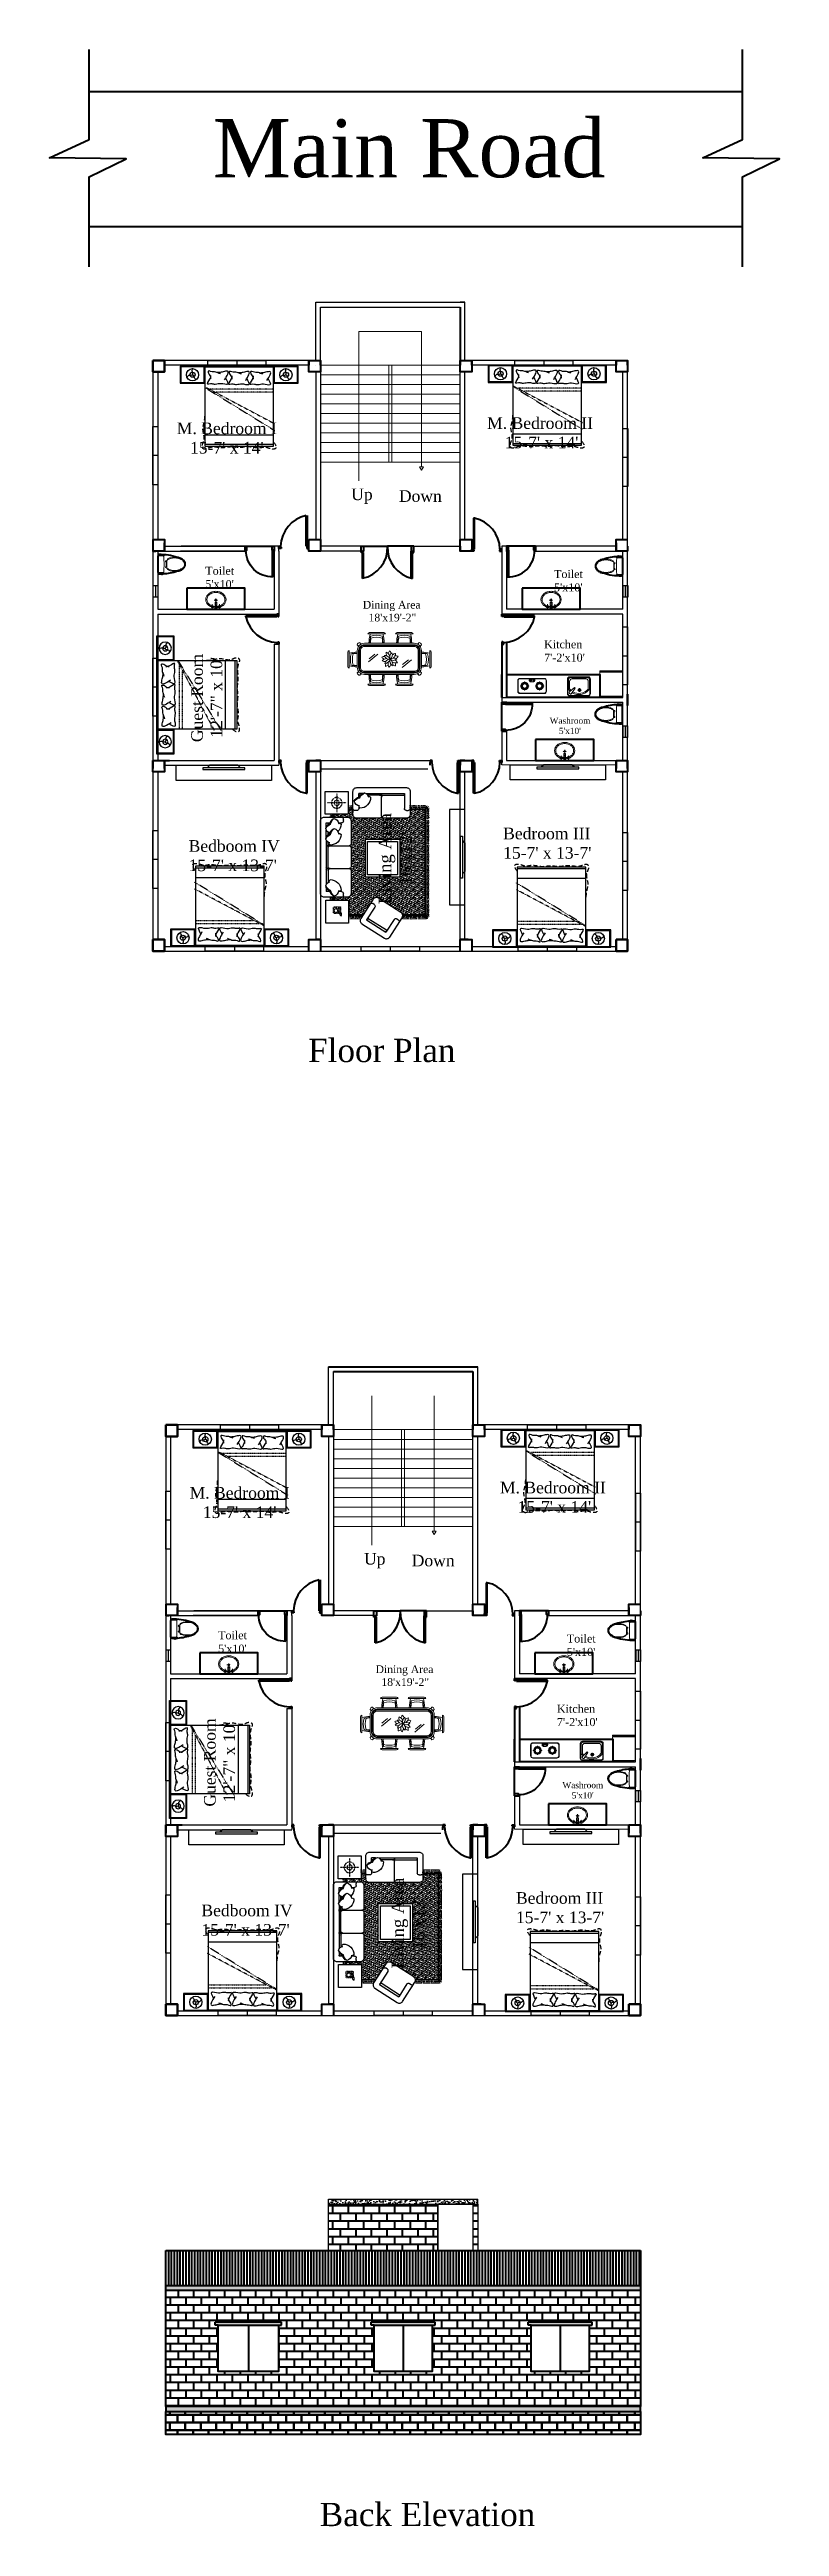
# Model space of a CAD drawing. Header units: inches. Extents: x -79350 to 491628, y -93215 to 155882.
# Drawn here: x -74572 to -73819, y -11979 to -9422 of the extents above; entities that cross this region are included whole.
import ezdxf

# ---------------------------------------------------------------- set-up
doc = ezdxf.new("R2010")
doc.units = ezdxf.units.IN
doc.header["$MEASUREMENT"] = 0
for name, pattern in [('DASHDOT2', [0.5, 0.25, -0.125, 0, -0.125]), ('DASHED2', [0.375, 0.25, -0.125]), ('HIDDEN2', [0.1875, 0.125, -0.0625])]:
    doc.linetypes.add(name, pattern=pattern)
doc.layers.get('0').update_dxf_attribs({"lineweight": 30})
for name, color, linetype, lineweight in [('A-illustr-FURNITURE', 11, 'Continuous', 9), ('Column', 1, 'Continuous', 30), ('Letter', 7, 'Continuous', 20), ('LINE', 7, 'Continuous', 20), ('SANITARY', 42, 'Continuous', 13)]:
    doc.layers.add(name, color=color, linetype=linetype, lineweight=lineweight)
doc.layers.add('Door', color=7, linetype='Continuous', lineweight=40, true_color=0x763422)
doc.layers.add('Window', color=7, linetype='Continuous', lineweight=30, true_color=0x6b99dd)
for name, color, linetype in [('FURHATCH', 57, 'Continuous'), ('FURNITURE', 53, 'Continuous'), ('Stairs', 7, 'Continuous'), ('Wall', 7, 'Continuous')]:
    doc.layers.add(name, color=color, linetype=linetype)
doc.styles.get("Standard").update_dxf_attribs({"font": 'times.ttf', "height": 12})
pattern_1 = [(50, (0, 0), (7.17260183, -0.62752135), [0.75, -8.25]), (355, (0, 0), (-1.38751334, 7.52192134), [0.6, -6.6]), (100.451444, (0.598, -0.052), (5.78508847, 6.8943999), [0.6374019, -7.0114211]), (46.1842, (0, 2), (10.6724133, -1.6551928), [1.125, -12.375]), (96.635635, (0.889, 1.862), (9.3466195, 9.741186), [0.9561034, -10.5171376]), (351.184164, (0, 2), (9.3466195, 9.741186), [0.9, -9.9]), (21, (1, 1.5), (5.9690705, -4.0261889), [0.75, -8.25]), (326, (1, 1.5), (2.4331533, 7.25150045), [0.6, -6.6]), (71.451445, (1.4974, 1.1645), (8.40222377, 3.2253115), [0.6374019, -7.0114211]), (37.5, (0, 0), (0.12159855, 3.32893854), [0, -6.52, 0, -6.7, 0, -6.625]), (7.5, (0, 0), (2.63069537, 3.94411712), [0, -3.82, 0, -6.37, 0, -2.525]), (327.5, (-2.23, 0), (5.33822436, -0.22554872), [0, -2.5, 0, -7.8, 0, -10.35]), (317.5, (-3.23, 0), (5.8318617, 1.00104982), [0, -3.25, 0, -5.18, 0, -7.35])]

msp = doc.modelspace()

# ---------------------------------------------------------------- texts
at = {"color": 138, "linetype": 'ByBlock', "lineweight": 40, "true_color": 0x004a5e, "char_height": 24, "attachment_point": 1}
for s, insert in [('Floor Plan', (-74305.5, -10443.5)), ('Back Elevation', (-74293.5, -11955))]:
    msp.add_mtext_dynamic_manual_height_columns(s, width=455, gutter_width=60, heights=[5.23], dxfattribs=dict(at, insert=insert))
at = {"layer": 'Letter', "attachment_point": 1}
for s, width, gutter_width, heights, insert, char_height in [("M. Bedroom I^J   15-7' x 14'", 143.7063, 60, [47.61], (-74441.11, -9807.22), 12), ("M. Bedroom II^J    15-7' x 14'", 143.7063, 60, [47.61], (-74120.73, -9801.8), 12), ("Toilet^J5'x10'", 97.678, 41.31, [0], (-74411.73, -9956.12), 8.2616), ("Toilet^J5'x10'", 97.678, 41.31, [0], (-74051.73, -9959.51), 8.2616), ('Dining Area ^J  18\'x19\'-2"', 95.1702, 39.74, [31.53], (-74249.15, -9991.36), 7.9471), ("       Kitchen^J       7'-2'x10'", 97.678, 41.31, [0], (-74083.84, -10032.03), 8.2616), ("Washroom^J    5'x10'", 93.1404, 31.73, [17.19], (-74056.23, -10111.82), 6.3452), ("Bedroom III^J15-7' x 13-7'", 143.7063, 60, [47.61], (-74104.23, -10225.51), 12), (" Bedboom IV^J 15-7' x 13-7'", 143.7063, 60, [47.61], (-74433.48, -10238.39), 12), ("M. Bedroom I^J   15-7' x 14'", 143.7063, 60, [47.61], (-74427.88, -10906.21), 12), ("M. Bedroom II^J    15-7' x 14'", 143.7063, 60, [47.61], (-74107.5, -10900.78), 12), ("Toilet^J5'x10'", 97.678, 41.31, [0], (-74398.5, -11055.11), 8.2616), ("Toilet^J5'x10'", 97.678, 41.31, [0], (-74038.5, -11058.5), 8.2616), ('Dining Area ^J  18\'x19\'-2"', 95.1702, 39.74, [31.53], (-74235.92, -11090.35), 7.9471), ("       Kitchen^J       7'-2'x10'", 97.678, 41.31, [0], (-74070.61, -11131.02), 8.2616), ("Washroom^J    5'x10'", 93.1404, 31.73, [17.19], (-74043, -11210.81), 6.3452), ("Bedroom III^J15-7' x 13-7'", 143.7063, 60, [47.61], (-74091, -11324.5), 12), (" Bedboom IV^J 15-7' x 13-7'", 143.7063, 60, [47.61], (-74420.25, -11337.38), 12)]:
    msp.add_mtext_dynamic_manual_height_columns(s, width=width, gutter_width=gutter_width, heights=heights, dxfattribs=dict(at, insert=insert, char_height=char_height))
at = {"layer": 'Letter', "attachment_point": 1, "rotation": 90}
for s, width, gutter_width, heights, insert, char_height in [('Guest Room^J 12\'-7" x 10\'', 159.6277, 60, [0], (-74426.25, -10137.18), 12), ("Living Area ^J    16'x12'", 153.1953, 63.96, [50.75], (-74232.58, -10304.42), 12.7924), ('Guest Room^J 12\'-7" x 10\'', 159.6277, 60, [0], (-74413.02, -11236.17), 12), ("Living Area ^J    16'x12'", 153.1953, 63.96, [50.75], (-74219.35, -11403.41), 12.7924)]:
    msp.add_mtext_dynamic_manual_height_columns(s, width=width, gutter_width=gutter_width, heights=heights, dxfattribs=dict(at, insert=insert, char_height=char_height))
at = {"layer": 'LINE', "color": 251, "linetype": 'ByBlock', "lineweight": 40, "true_color": 0x67696c, "insert": (-74404, -9494), "char_height": 60, "attachment_point": 1}
msp.add_mtext_dynamic_manual_height_columns('Main Road', width=531.3343, gutter_width=60, heights=[102.88], dxfattribs=at)
at = {"layer": 'Stairs', "char_height": 12, "attachment_point": 1}
for s, width, insert in [('Up', 69.7229, (-74261.09, -9875.34)), ('Down', 86.0171, (-74211.85, -9877.11)), ('Up', 69.7229, (-74247.86, -10974.32)), ('Down', 86.0171, (-74198.62, -10976.1))]:
    msp.add_mtext_dynamic_manual_height_columns(s, width=width, gutter_width=60, heights=[0], dxfattribs=dict(at, insert=insert))

# ---------------------------------------------------------------- blocks, each defined once
blk = doc.blocks.new('d30')
at = {"layer": 'Door', "ltscale": 0.3}
for p, q in [((37959.6, 7135.1), (37959.6, 7162.6)), ((37960.6, 7135.1), (37960.6, 7162.6)), ((37931.6, 7131.1), (37933.6, 7131.1)), ((37933.6, 7131.1), (37959.6, 7131.1)), ((37959.6, 7131.1), (37961.6, 7131.1))]:
    blk.add_line(p, q, dxfattribs=at)
for points in [[(37931.6, 7131.1), (37931.6, 7136.1), (37932.6, 7136.1), (37932.6, 7135.1), (37933.6, 7135.1), (37933.6, 7131.1)], [(37961.6, 7131.1), (37961.6, 7136.1), (37960.6, 7136.1), (37960.6, 7135.1), (37959.6, 7135.1), (37959.6, 7131.1)]]:
    blk.add_lwpolyline(points, dxfattribs=at)
blk.add_arc((37959.7, 7135.6), 27.1, 88.0728, 180.8948, dxfattribs=at)
blk = doc.blocks.new('A$Cd981bfd4')
at = {"layer": 'Door', "ltscale": 0.3}
for p, q in [((0, 41), (20.6, 41)), ((0, 40), (20.6, 40)), ((20.6, 42), (25.6, 42)), ((20.6, 40), (20.6, 41)), ((25.6, 42), (25.6, 40)), ((25.6, 40), (25.6, 21)), ((25.6, 2), (25.6, 21)), ((0, 2), (21.6, 2)), ((0, 1), (21.6, 1)), ((20.6, 0), (25.6, 0))]:
    blk.add_line(p, q, dxfattribs=at)
for points in [[(25.6, 42), (25.6, 40), (21.6, 40), (21.6, 41), (20.6, 41), (20.6, 42)], [(25.6, 0), (25.6, 2), (21.6, 2), (21.6, 1), (20.6, 1), (20.6, 0)]]:
    blk.add_lwpolyline(points, dxfattribs=at)
for centre, radius, start, end in [((24.3, 45.5), 24.6, 190.6572, 272.9002), ((24.4, -3.9), 24.9, 87.3888, 168.6891)]:
    blk.add_arc(centre, radius, start, end, dxfattribs=at)
blk = doc.blocks.new('A$C8264ac47')
at = {"layer": 'A-illustr-FURNITURE', "color": 18, "true_color": 0x000000}
for p, q in [((503, 1445), (999, 1445)), ((1278, 1445), (1774, 1445)), ((36, 503), (36, 999)), ((810, 979), (549, 762)), ((797, 894), (635, 765)), ((969, 1020), (970, 1020)), ((1752, 817), (1491, 599)), ((1739, 731), (1577, 602)), ((2300, 503), (2300, 999)), ((503, 36), (999, 36)), ((969, 461), (970, 461)), ((1278, 36), (1774, 36))]:
    blk.add_line(p, q, dxfattribs=at)
for points in [[(999, 1445, 0.333667), (951, 1481), (551, 1481, 0.333667), (503, 1445)], [(1774, 1445, 0.333667), (1726, 1481), (1326, 1481, 0.333667), (1278, 1445)], [(36, 999, 0.333667), (0, 951), (0, 551, 0.333667), (36, 503)], [(2300, 999, -0.333667), (2336, 951), (2336, 551, -0.333667), (2300, 503)], [(999, 36, -0.333667), (951, 0), (551, 0, -0.333667), (503, 36)], [(1774, 36, -0.333667), (1726, 0), (1326, 0, -0.333667), (1278, 36)]]:
    blk.add_lwpolyline(points, format="xyb", dxfattribs=at)
for points in [[(469, 1172), (1869, 1172, -0.414214), (2069, 972), (2069, 499, -0.414214), (1869, 299), (469, 299, -0.414214), (269, 499), (269, 972, -0.414214)], [(469, 1132), (1869, 1132, -0.414214), (2029, 972), (2029, 499, -0.414214), (1869, 339), (469, 339, -0.414214), (309, 499), (309, 972, -0.414214)], [(469, 1112), (1869, 1112, -0.414214), (2009, 972), (2009, 499, -0.414214), (1869, 359), (469, 359, -0.414214), (329, 499), (329, 972, -0.414214)], [(469, 1082), (1869, 1082, -0.414214), (1979, 972), (1979, 499, -0.414214), (1869, 389), (469, 389, -0.414214), (359, 499), (359, 972, -0.414214)]]:
    blk.add_lwpolyline(points, format="xyb", close=True, dxfattribs=at)
for centre, radius, start, end in [((753, 862), 543, 72.70335, 107.29665), ((1528, 862), 543, 72.70335, 107.29665), ((618, 753), 543, 162.70335, 197.29665), ((674, 753), 543, 162.70335, 197.29665), ((753, 806), 543, 72.70335, 107.29665), ((1058, 603), 145, 122.50863, 156.24757), ((991, 675), 173, 56.1324, 105.6013), ((1109, 930), 188, 208.1301, 238.49315), ((1058, 631), 147, 52.04468, 133.24727), ((1047, 870), 159, 235.77608, 309.51587), ((1167, 575), 173, 128.1324, 177.6013), ((1231, 920), 233, 177.21051, 198.35141), ((983, 787), 145, 50.50863, 84.24757), ((1234, 881), 159, 163.77608, 237.51587), ((1010, 797), 147, 340.04468, 61.24727), ((1230, 625), 147, 124.04468, 205.24727), ((1000, 688), 159, 307.77608, 21.51587), ((1311, 840), 188, 136.1301, 166.49315), ((1153, 894), 147, 268.04468, 349.24727), ((1302, 707), 159, 91.77608, 165.51587), ((1158, 588), 159, 19.77608, 93.51587), ((1289, 787), 147, 196.04468, 277.24727), ((1031, 874), 173, 344.1324, 33.6013), ((1339, 722), 233, 105.21052, 126.35141), ((1233, 897), 173, 272.1324, 321.6013), ((1136, 916), 145, 338.50863, 12.24757), ((1287, 621), 188, 64.1301, 94.49315), ((1183, 557), 233, 33.21051, 54.35141), ((1528, 806), 543, 72.70335, 107.29665), ((1662, 753), 543, 342.70335, 17.29665), ((1717, 753), 543, 342.70335, 17.29665), ((753, 674), 543, 252.70335, 287.29665), ((753, 618), 543, 252.70335, 287.29665), ((1008, 879), 233, 249.21052, 270.35141), ((962, 767), 188, 280.1301, 310.49315), ((1257, 617), 145, 194.50863, 228.24757), ((1317, 712), 173, 200.1324, 249.6013), ((979, 655), 233, 321.21051, 342.35141), ((1071, 576), 188, 352.1301, 22.49315), ((1305, 811), 145, 266.50863, 300.24757), ((1528, 674), 543, 252.70335, 287.29665), ((1528, 618), 543, 252.70335, 287.29665)]:
    blk.add_arc(centre, radius, start, end, dxfattribs=at)
for centre, major_axis, start_param, end_param in [((753, 1081), (0, -632), 4.099527, 4.56758), ((753, 1081), (0, -632), 7.99879, 8.466844), ((1528, 1081), (0, -632), 4.099527, 4.56758), ((1528, 1081), (0, -632), 7.99879, 8.466844), ((399, 753), (632, 0), 8.062748, 8.466844), ((399, 753), (632, 0), 4.099527, 4.503623)]:
    blk.add_ellipse(centre, major_axis=major_axis, ratio=0.345133, start_param=start_param, end_param=end_param, dxfattribs=at)
at = {"layer": 'A-illustr-FURNITURE', "color": 18, "true_color": 0x000000, "extrusion": (0, 0, -1)}
for centre, major_axis, start_param, end_param in [((1937, 753), (632, 0), 4.923784, 5.325251), ((753, 399), (0, 632), 4.099527, 4.553045), ((753, 399), (0, 632), 1.730141, 2.183659), ((1528, 399), (0, 632), 4.099527, 4.553045), ((1528, 399), (0, 632), 1.730141, 2.183659), ((1937, 753), (632, 0), 0.957934, 1.359402)]:
    blk.add_ellipse(centre, major_axis=major_axis, ratio=0.345133, start_param=start_param, end_param=end_param, dxfattribs=at)
at = {"layer": 'A-illustr-FURNITURE', "color": 18, "true_color": 0x000000}
for points, knots in [([(269, 936), (257, 935), (246, 935), (206, 931), (178, 927), (133, 921), (116, 918), (100, 915)], [8.0663515, 8.0663515, 8.0663515, 8.0663515, 8.1227425, 8.1227425, 8.2664644, 8.2664644, 8.3579144, 8.3579144, 8.3579144, 8.3579144]), ([(269, 922), (257, 921), (246, 921), (207, 917), (180, 914), (154, 910)], [8.0663515, 8.0663515, 8.0663515, 8.0663515, 8.1227425, 8.1227425, 8.2598231, 8.2598231, 8.2598231, 8.2598231]), ([(296, 1074), (295, 1083), (293, 1099), (288, 1122), (258, 1120), (281, 1171), (304, 1186), (349, 1200), (350, 1177), (355, 1159), (376, 1161), (390, 1159), (395, 1158)], [25.854151, 25.854151, 25.854151, 25.854151, 52.771329, 71.894905, 86.117928, 121.954734, 172.04851, 202.476174, 216.691855, 230.01003, 254.635643, 269.112988, 269.112988, 269.112988, 269.112988]), ([(592, 1381), (589, 1365), (586, 1349), (580, 1306), (576, 1280), (571, 1226), (569, 1199), (568, 1172)], [4.2084563, 4.2084563, 4.2084563, 4.2084563, 4.2962292, 4.2962292, 4.433179, 4.433179, 4.5651263, 4.5651263, 4.5651263, 4.5651263]), ([(594, 1325), (590, 1302), (587, 1277), (582, 1226), (580, 1199), (579, 1172)], [4.3081151, 4.3081151, 4.3081151, 4.3081151, 4.433179, 4.433179, 4.5651263, 4.5651263, 4.5651263, 4.5651263]), ([(925, 1172), (924, 1197), (922, 1222), (917, 1273), (914, 1300), (910, 1326)], [8.0012444, 8.0012444, 8.0012444, 8.0012444, 8.1227425, 8.1227425, 8.2598231, 8.2598231, 8.2598231, 8.2598231]), ([(939, 1172), (938, 1197), (936, 1222), (931, 1275), (927, 1303), (921, 1347), (918, 1364), (915, 1381)], [8.0012444, 8.0012444, 8.0012444, 8.0012444, 8.1227425, 8.1227425, 8.2664644, 8.2664644, 8.3579144, 8.3579144, 8.3579144, 8.3579144]), ([(1367, 1381), (1364, 1365), (1361, 1349), (1355, 1306), (1351, 1280), (1346, 1226), (1344, 1199), (1343, 1172)], [4.2084563, 4.2084563, 4.2084563, 4.2084563, 4.2962292, 4.2962292, 4.433179, 4.433179, 4.5651263, 4.5651263, 4.5651263, 4.5651263]), ([(1369, 1325), (1365, 1302), (1362, 1277), (1357, 1226), (1355, 1199), (1354, 1172)], [4.3081151, 4.3081151, 4.3081151, 4.3081151, 4.433179, 4.433179, 4.5651263, 4.5651263, 4.5651263, 4.5651263]), ([(1700, 1172), (1699, 1197), (1697, 1222), (1692, 1273), (1689, 1300), (1685, 1326)], [8.0012444, 8.0012444, 8.0012444, 8.0012444, 8.1227425, 8.1227425, 8.2598231, 8.2598231, 8.2598231, 8.2598231]), ([(1714, 1172), (1713, 1197), (1711, 1222), (1706, 1275), (1703, 1303), (1696, 1347), (1693, 1364), (1690, 1381)], [8.0012444, 8.0012444, 8.0012444, 8.0012444, 8.1227425, 8.1227425, 8.2664644, 8.2664644, 8.3579144, 8.3579144, 8.3579144, 8.3579144]), ([(2041, 1075), (2042, 1084), (2044, 1099), (2049, 1122), (2079, 1120), (2056, 1171), (2033, 1186), (1988, 1200), (1987, 1177), (1982, 1159), (1961, 1161), (1948, 1159), (1943, 1158)], [26.596612, 26.596612, 26.596612, 26.596612, 52.771329, 71.894905, 86.117928, 121.954734, 172.04851, 202.476174, 216.691855, 230.01003, 254.635643, 268.767944, 268.767944, 268.767944, 268.767944]), ([(2069, 936), (2080, 935), (2091, 934), (2130, 931), (2158, 927), (2203, 921), (2219, 918), (2236, 915)], [8.0690291, 8.0690291, 8.0690291, 8.0690291, 8.1227425, 8.1227425, 8.2664644, 8.2664644, 8.3579144, 8.3579144, 8.3579144, 8.3579144]), ([(2069, 922), (2080, 921), (2091, 920), (2129, 917), (2156, 914), (2182, 910)], [8.0690291, 8.0690291, 8.0690291, 8.0690291, 8.1227425, 8.1227425, 8.2598231, 8.2598231, 8.2598231, 8.2598231]), ([(100, 592), (116, 589), (132, 586), (174, 579), (201, 576), (242, 572), (255, 571), (269, 570)], [4.2084563, 4.2084563, 4.2084563, 4.2084563, 4.2962292, 4.2962292, 4.433179, 4.433179, 4.5000191, 4.5000191, 4.5000191, 4.5000191]), ([(155, 594), (179, 590), (203, 587), (242, 583), (255, 582), (269, 581)], [4.3081151, 4.3081151, 4.3081151, 4.3081151, 4.433179, 4.433179, 4.5000191, 4.5000191, 4.5000191, 4.5000191]), ([(296, 398), (295, 390), (293, 375), (288, 353), (258, 355), (281, 304), (304, 289), (349, 275), (350, 297), (355, 316), (374, 314), (386, 315), (389, 316)], [28.55667, 28.55667, 28.55667, 28.55667, 52.771329, 71.894905, 86.117928, 121.954734, 172.04851, 202.476174, 216.691855, 230.01003, 254.635643, 263.792895, 263.792895, 263.792895, 263.792895]), ([(592, 100), (589, 116), (586, 132), (580, 174), (576, 201), (571, 252), (569, 275), (568, 299)], [4.2084563, 4.2084563, 4.2084563, 4.2084563, 4.2962292, 4.2962292, 4.433179, 4.433179, 4.5503345, 4.5503345, 4.5503345, 4.5503345]), ([(594, 155), (590, 179), (587, 203), (582, 252), (581, 275), (579, 299)], [4.3081151, 4.3081151, 4.3081151, 4.3081151, 4.433179, 4.433179, 4.5503345, 4.5503345, 4.5503345, 4.5503345]), ([(924, 299), (923, 277), (922, 256), (917, 207), (914, 180), (910, 154)], [8.0160361, 8.0160361, 8.0160361, 8.0160361, 8.1227425, 8.1227425, 8.2598231, 8.2598231, 8.2598231, 8.2598231]), ([(938, 299), (937, 277), (936, 256), (931, 206), (927, 178), (921, 133), (918, 116), (915, 100)], [8.0160361, 8.0160361, 8.0160361, 8.0160361, 8.1227425, 8.1227425, 8.2664644, 8.2664644, 8.3579144, 8.3579144, 8.3579144, 8.3579144]), ([(1367, 100), (1364, 116), (1361, 132), (1355, 174), (1351, 201), (1346, 252), (1344, 275), (1343, 299)], [4.2084563, 4.2084563, 4.2084563, 4.2084563, 4.2962292, 4.2962292, 4.433179, 4.433179, 4.5503345, 4.5503345, 4.5503345, 4.5503345]), ([(1369, 155), (1365, 179), (1362, 203), (1357, 252), (1356, 275), (1354, 299)], [4.3081151, 4.3081151, 4.3081151, 4.3081151, 4.433179, 4.433179, 4.5503345, 4.5503345, 4.5503345, 4.5503345]), ([(1700, 299), (1698, 277), (1697, 256), (1692, 207), (1689, 180), (1685, 154)], [8.0160361, 8.0160361, 8.0160361, 8.0160361, 8.1227425, 8.1227425, 8.2598231, 8.2598231, 8.2598231, 8.2598231]), ([(1714, 299), (1712, 277), (1711, 256), (1706, 206), (1703, 178), (1696, 133), (1693, 116), (1690, 100)], [8.0160361, 8.0160361, 8.0160361, 8.0160361, 8.1227425, 8.1227425, 8.2664644, 8.2664644, 8.3579144, 8.3579144, 8.3579144, 8.3579144]), ([(2041, 397), (2042, 389), (2044, 375), (2049, 353), (2079, 355), (2056, 304), (2033, 289), (1988, 275), (1987, 297), (1982, 316), (1963, 314), (1951, 315), (1948, 316)], [29.290825, 29.290825, 29.290825, 29.290825, 52.771329, 71.894905, 86.117928, 121.954734, 172.04851, 202.476174, 216.691855, 230.01003, 254.635643, 263.419397, 263.419397, 263.419397, 263.419397]), ([(2181, 594), (2157, 590), (2133, 587), (2095, 583), (2082, 582), (2069, 581)], [4.3081151, 4.3081151, 4.3081151, 4.3081151, 4.433179, 4.433179, 4.4973415, 4.4973415, 4.4973415, 4.4973415]), ([(2236, 592), (2220, 589), (2204, 586), (2162, 579), (2135, 576), (2095, 572), (2082, 571), (2069, 570)], [4.2084563, 4.2084563, 4.2084563, 4.2084563, 4.2962292, 4.2962292, 4.433179, 4.433179, 4.4973415, 4.4973415, 4.4973415, 4.4973415])]:
    blk.add_open_spline(points, degree=3, knots=knots, dxfattribs=at)
blk = doc.blocks.new('yq_bed_01')
at = {"linetype": 'Continuous', "ltscale": 1000}
for p, q in [((2100, 900), (0, 900)), ((0, 900), (0, -900)), ((2100, -900), (2100, 900)), ((0, -900), (2100, -900))]:
    blk.add_line(p, q, dxfattribs=at)
at = {"linetype": 'Continuous'}
for points in [[(0, 1550), (0, 900), (450, 900), (450, 1550)], [(0, -900), (0, -1550), (450, -1550), (450, -900)]]:
    blk.add_lwpolyline(points, close=True, dxfattribs=at)
for centre in [(225, 1225), (225, -1225)]:
    blk.add_circle(centre, 160, dxfattribs=at)
at = {"layer": 'FURHATCH', "linetype": 'Continuous', "ltscale": 1000}
for p, q in [((30, 900), (30, -900)), ((1800, -900), (1800, 900)), ((2050, -900), (2050, 900))]:
    blk.add_line(p, q, dxfattribs=at)
at = {"layer": 'FURHATCH', "linetype": 'DASHED2', "ltscale": 0.5}
for p, q in [((540, -900), (1504, 921)), ((560, -900), (1689, 931)), ((600, 900), (600, -782)), ((680, 900), (680, -625))]:
    blk.add_line(p, q, dxfattribs=at)
at = {"layer": 'FURHATCH', "linetype": 'Continuous'}
for points in [[(20, 1530), (20, 920), (430, 920), (430, 1530)], [(20, -920), (20, -1530), (430, -1530), (430, -920)]]:
    blk.add_lwpolyline(points, close=True, dxfattribs=at)
for points in [[(346, 1329, -0.398826), (280, 1270, 0.069197), (273, 1269, 0.240714), (225, 1227, -0.240714)], [(225, 1227, 0.228099), (158, 1225, -0.317646), (66, 1242)], [(300, 1084, -0.414712), (235, 1160, 0.258086), (225, 1227)], [(225, -1223, 0.228099), (158, -1225, -0.317646), (66, -1208)], [(346, -1121, -0.398826), (280, -1180, 0.069197), (273, -1181, 0.240714), (225, -1223, -0.240714)], [(300, -1366, -0.414712), (235, -1290, 0.258086), (225, -1223)]]:
    blk.add_lwpolyline(points, format="xyb", dxfattribs=at)
for centre in [(225, 1227), (225, -1223)]:
    blk.add_circle(centre, 67.5, dxfattribs=at)
at = {"layer": 'FURHATCH', "linetype": 'Continuous', "ltscale": 1000}
for points, knots in [([(376, 729), (270, 795), (112, 892), (156, 710), (179, 623), (180, 565), (181, 528)], [0, 0, 0, 0, 257.192142, 380.388355, 440.188761, 557.045341, 557.045341, 557.045341, 557.045341]), ([(313, 750), (392, 793), (546, 876), (461, 661), (480, 562), (498, 484), (476, 402), (475, 340), (499, 246), (355, 365), (285, 372), (256, 374)], [0, 0, 0, 0, 197.98522, 383.798459, 461.536852, 537.063609, 629.138715, 719.341985, 744.183766, 895.041347, 1000.692483, 1000.692483, 1000.692483, 1000.692483]), ([(210, 63), (203, 42), (189, 2), (150, -82), (175, -159), (120, -257), (207, -269), (253, -193), (319, -193), (340, -193)], [0, 0, 0, 0, 70.314327, 132.712823, 281.06886, 345.030234, 373.143701, 508.899423, 574.349148, 574.349148, 574.349148, 574.349148]), ([(213, 622), (206, 601), (192, 561), (153, 477), (178, 400), (123, 302), (210, 290), (256, 366), (322, 366), (343, 366)], [0, 0, 0, 0, 70.314327, 132.712823, 281.06886, 345.030234, 373.143701, 508.899423, 574.349148, 574.349148, 574.349148, 574.349148]), ([(373, 170), (267, 236), (109, 333), (153, 151), (176, 64), (177, 6), (178, -31)], [0, 0, 0, 0, 257.192142, 380.388355, 440.188761, 557.045341, 557.045341, 557.045341, 557.045341]), ([(309, 191), (389, 234), (543, 317), (458, 102), (477, 3), (495, -75), (472, -157), (472, -219), (496, -313), (352, -194), (282, -187), (253, -185)], [0, 0, 0, 0, 197.98522, 383.798459, 461.536852, 537.063609, 629.138715, 719.341985, 744.183766, 895.041347, 1000.692483, 1000.692483, 1000.692483, 1000.692483]), ([(200, -493), (193, -514), (179, -553), (140, -637), (165, -714), (110, -812), (197, -824), (243, -749), (309, -749), (330, -749)], [0, 0, 0, 0, 70.314327, 132.712823, 281.06886, 345.030234, 373.143701, 508.899423, 574.349148, 574.349148, 574.349148, 574.349148]), ([(363, -385), (257, -319), (99, -222), (143, -405), (166, -492), (167, -549), (168, -587)], [0, 0, 0, 0, 257.192142, 380.388355, 440.188761, 557.045341, 557.045341, 557.045341, 557.045341]), ([(300, -364), (379, -321), (533, -238), (448, -453), (467, -553), (485, -631), (463, -712), (462, -774), (486, -868), (342, -750), (272, -743), (243, -740)], [0, 0, 0, 0, 197.98522, 383.798459, 461.536852, 537.063609, 629.138715, 719.341985, 744.183766, 895.041347, 1000.692483, 1000.692483, 1000.692483, 1000.692483])]:
    blk.add_open_spline(points, degree=3, knots=knots, dxfattribs=at)
at = {"layer": 'FURHATCH', "linetype": 'DASHED2', "ltscale": 451.947922}
blk.add_open_spline([(1992, 900), (2071, 970), (2189, 999), (2167, 789), (2108, 682), (2173, 491), (2091, 272), (2150, 28), (2100, -200), (2173, -484), (2083, -701), (2209, -948), (2066, -979), (1864, -867), (1699, -991), (1474, -909), (1368, -903), (1308, -900)], degree=3, knots=[0, 0, 0, 0, 140.356688, 240.855445, 374.272085, 514.628774, 800.960617, 1037.309606, 1234.977718, 1501.883052, 1872.056655, 1990.732643, 2052.345442, 2125.407537, 2467.000811, 2608.004871, 2786.638856, 2786.638856, 2786.638856, 2786.638856], dxfattribs=at)
blk = doc.blocks.new('yq_tvcab_01')
blk.add_lwpolyline([(0, -1250), (0, 1250), (400, 1250), (400, -1250)], close=True)
at = {"layer": 'FURHATCH'}
blk.add_line((67, 550), (67, -550), dxfattribs=at)
blk.add_lwpolyline([(0, -370), (67, -438), (67, -550), (112, -550), (112, 550), (67, 550), (67, 438), (0, 370)], close=True, dxfattribs=at)
blk = doc.blocks.new('yq_sink_01')
for p, q in [((183, 24), (20, 24)), ((20, 24), (20, -24)), ((183, 24), (183, -24)), ((183, -24), (20, -24))]:
    blk.add_line(p, q)
at = {"linetype": 'DASHDOT2'}
for p, q in [((131, 97), (26, 97)), ((69, 24), (69, 158)), ((236, 48), (236, -48)), ((278, 0), (26, 0)), ((131, -97), (26, -97)), ((69, -24), (69, -158))]:
    blk.add_line(p, q, dxfattribs=at)
for centre, radius in [((69, 95), 33.5), ((69, 95), 23.9), ((236, 1), 23.9), ((69, -95), 33.5), ((69, -95), 23.9)]:
    blk.add_circle(centre, radius)
for centre, radius, start, end in [((366, 1), 326, 167.86118, 192.49263), ((312, 19), 269, 140.95411, 156.02098), ((366, 1), 296, 168.09162, 192.40027), ((312, 19), 239, 140.95411, 155.66772), ((277, 47), 224, 117.05223, 140.95411), ((277, 47), 195, 117.05223, 140.95411), ((255, 91), 176, 62.94777, 117.05223), ((255, 91), 146, 62.94777, 117.05223), ((233, 47), 195, 39.04589, 62.94777), ((233, 47), 224, 39.04589, 62.94777), ((199, 19), 239, 18.57097, 39.04589), ((199, 19), 269, 18.57097, 39.04589), ((145, 1), 296, 0, 18.57097), ((145, 1), 296, 341.42903, 360), ((145, 1), 326, 360, 18.57097), ((145, 1), 326, 341.42903, 360), ((312, -17), 269, 204.55072, 219.04589), ((312, -17), 239, 204.73595, 219.04589), ((277, -45), 224, 219.04589, 242.94777), ((277, -45), 195, 219.04589, 242.94777), ((255, -88), 176, 242.94777, 297.05223), ((255, -88), 146, 242.94777, 297.05223), ((233, -45), 195, 297.05223, 320.95411), ((233, -45), 224, 297.05223, 320.95411), ((199, -17), 239, 320.95411, 341.42903), ((199, -17), 269, 320.95411, 341.42903)]:
    blk.add_arc(centre, radius, start, end)
blk = doc.blocks.new('yq_matong_01')
for p, q in [((0, 201), (0, -201)), ((20, 221), (139, 221)), ((216, 91), (238, 91)), ((216, 61), (238, 61)), ((223, 61), (223, -61)), ((238, 104), (238, -104)), ((252, 138), (252, 114)), ((20, -221), (139, -221)), ((97, -221), (97, -226)), ((97, -226), (132, -226)), ((132, -221), (132, -226)), ((216, -61), (238, -61)), ((216, -91), (238, -91)), ((252, -114), (252, -138))]:
    blk.add_line(p, q)
for centre, radius, start, end in [((55, 202), 54.8, 117.32201, 181.89921), ((20, 201), 20, 90, 180), ((64, -1165), 1417, 71.40679, 91.38565), ((139, 201), 20, 2.30634, 90), ((217, 161), 83.2, 95.49628, 139.93242), ((-4840, 0), 5003, 357.69366, 2.30634), ((216, 76), 15, 90, 270), ((357, -47), 193, 123.27785, 128.13838), ((407, -123), 283, 105.20877, 123.27785), ((407, -123), 303, 105.20877, 120.56985), ((439, -242), 427, 74.79123, 105.20877), ((439, -242), 407, 74.79123, 105.20877), ((471, -123), 283, 56.72215, 74.79123), ((471, -123), 303, 56.72215, 74.79123), ((521, -47), 193, 32.25649, 56.72215), ((521, -47), 213, 32.25649, 56.72215), ((596, 0), 104, 360, 32.25649), ((596, 0), 124, 360, 32.25649), ((51, -204), 51.4, 175.68696, 245.09182), ((20, -201), 20, 180, 270), ((64, 1165), 1417, 268.61435, 271.20362), ((157, -247), 63.1, 159.68336, 188.49388), ((114, -226), 37, 237.52867, 304.27722), ((72, -247), 63.1, 352.09441, 20.31664), ((64, 1165), 1417, 272.89667, 288.59321), ((139, -201), 20, 270, 357.69366), ((217, -161), 83.2, 220.06758, 264.50372), ((216, -76), 15, 90, 270), ((357, 47), 193, 231.86162, 236.72215), ((407, 123), 283, 236.72215, 254.79123), ((407, 123), 303, 239.43015, 254.79123), ((439, 242), 427, 254.79123, 285.20877), ((439, 242), 407, 254.79123, 285.20877), ((471, 123), 283, 285.20877, 303.27785), ((471, 123), 303, 285.20877, 303.27785), ((521, 47), 193, 303.27785, 327.74351), ((521, 47), 213, 303.27785, 327.74351), ((596, 0), 104, 327.74351, 360), ((596, 0), 124, 327.74351, 360)]:
    blk.add_arc(centre, radius, start, end)
blk = doc.blocks.new('yq_sofa_01')
at = {"layer": 'FURHATCH', "linetype": 'HIDDEN2'}
h = blk.add_hatch(dxfattribs=at)
h.set_pattern_fill('GEOL1,_O', color=256, scale=150, angle=45)
h.set_pattern_definition([(45, (-2935.14, 78.03), (4e-14, 212.132), [37.5, -112.5]), (45, (-2940.44, 200), (4e-14, 212.132), [37.5, -112.5]), (135, (-2961.66, 125.76), (-212.132, 7e-14), [37.5, -112.5]), (135, (-2956.35, 205.3), (-212.132, 7e-14), [37.5, -112.5]), (90, (-2988.17, 173.49), (-106.066, 106.066), [37.5, -174.632]), (180, (-2876.8, 136.36), (-106.066, -106.066), [37.5, -174.632]), (71.565, (-2940.444, 136.365), (106.066, 106.066), [37.5, -297.9102]), (71.565, (-2945.75, 237.13), (106.066, 106.066), [37.5, -297.9102]), (108.435, (-2860.895, 152.274), (-106.066, 106.066), [37.5, -297.9102]), (108.435, (-2956.354, 152.274), (-106.066, 106.066), [37.5, -297.9102]), (108.435, (-2892.714, 162.88), (-106.066, 106.066), [37.5, -297.9102]), (161.565, (-2993.48, 136.365), (-106.066, 106.066), [37.5, -297.9102]), (198.435, (-2929.84, 115.15), (-106.066, -106.066), [37.5, -297.9102])])
edge = h.paths.add_edge_path()
edge.add_line((2738, 1513), (2151, 1513))
edge.add_arc((2053, 1533), 100, 302.64883, 348.51097, ccw=False)
edge.add_line((2107, 1449), (1518, 1071))
edge.add_arc((1464, 1155), 100, 212.64883, 302.64883, ccw=False)
edge.add_line((1380, 1101), (1116, 1513))
edge.add_line((1116, 1513), (736, 1513))
edge.add_line((736, 1513), (736, 1125))
edge.add_line((736, 1125), (356, 1125))
edge.add_line((356, 1125), (356, 1050))
edge.add_line((356, 1050), (700, 1050))
edge.add_arc((700, 950), 100, 0, 90, ccw=False)
edge.add_line((800, 950), (800, 350))
edge.add_arc((750, 350), 50, 270, 360, ccw=False)
edge.add_arc((750, 250), 50, 0, 90, ccw=False)
edge.add_line((800, 250), (800, -250))
edge.add_arc((750, -250), 50, -90, 0, ccw=False)
edge.add_arc((750, -350), 50, 0, 90, ccw=False)
edge.add_line((800, -350), (800, -950))
edge.add_arc((700, -950), 100, -90, 0, ccw=False)
edge.add_line((700, -1050), (356, -1050))
edge.add_line((356, -1050), (356, -1125))
edge.add_line((356, -1125), (725, -1125))
edge.add_line((725, -1125), (725, -1257))
edge.add_line((725, -1257), (850, -1257))
edge.add_line((850, -1257), (850, -1125))
edge.add_arc((950, -1125), 100, 90, 180, ccw=False)
edge.add_line((950, -1025), (1550, -1025))
edge.add_arc((1550, -1075), 50, 0, 90, ccw=False)
edge.add_line((1600, -1075), (1600, -1077))
edge.add_arc((1651, -1076), 50.8, 90.92597, 180.92597, ccw=False)
edge.add_line((1650, -1025), (2250, -1025))
edge.add_arc((2250, -1125), 100, 0, 90, ccw=False)
edge.add_line((2350, -1125), (2350, -1257))
edge.add_line((2350, -1257), (2738, -1257))
edge.add_line((2738, -1257), (2738, 1513))
h.paths.add_polyline_path([(2075, 525), (2075, -475), (1175, -475), (1175, 525)], flags=16)
for points in [[(1056, 1607, -0.414214), (1086, 1745), (1676, 2122, -0.414214), (1814, 2092), (2138, 1587, -0.414214), (2107, 1449), (1518, 1071, -0.414214), (1380, 1101)], [(800, 350), (800, 950, 0.414214), (700, 1050), (100, 1050, 0.414214), (0, 950), (0, -950, 0.414214), (100, -1050), (700, -1050, 0.414214), (800, -950), (800, -350, 0.414214), (750, -300, 0.414214), (800, -250), (800, 250, 0.414214), (750, 300, 0.414214)], [(1650, -1025, 0.404778), (1600, -1075, 0.414214), (1550, -1025), (950, -1025, 0.414214), (850, -1125), (850, -1725, 0.414214), (950, -1825), (2250, -1825, 0.414214), (2350, -1725), (2350, -1125, 0.414214), (2250, -1025)]]:
    blk.add_lwpolyline(points, format="xyb", close=True)
for points in [[(736, 1125), (736, 1725), (136, 1725), (136, 1125)], [(1175, 525), (1175, -475), (2075, -475), (2075, 525)], [(125, -1125), (125, -1725), (725, -1725), (725, -1125)]]:
    blk.add_lwpolyline(points, close=True)
at = {"layer": 'FURHATCH', "ltscale": 1000}
for p, q in [((1209, 1645), (1715, 1969)), ((1930, 1632), (1715, 1969)), ((1425, 1309), (1209, 1645)), ((1725, 1916), (1253, 1614)), ((1999, 1617), (2042, 1644)), ((248, 900), (150, 900)), ((150, 795), (150, 900)), ((150, -442), (150, 712)), ((200, 862), (200, 880)), ((200, 320), (200, 661)), ((550, 900), (473, 900)), ((600, 1000), (600, 950)), ((1410, 1240), (1368, 1213)), ((170, 300), (180, 300)), ((200, 280), (200, -280)), ((250, 300), (750, 300)), ((150, -525), (150, -712)), ((170, -300), (180, -300)), ((200, -320), (200, -392)), ((200, -592), (200, -661)), ((250, -300), (750, -300)), ((150, -795), (150, -900)), ((150, -900), (248, -900)), ((200, -862), (200, -880)), ((473, -900), (550, -900)), ((600, -950), (600, -1000)), ((950, -1225), (900, -1225)), ((1000, -1352), (1000, -1275)), ((1600, -1075), (1600, -1575)), ((2200, -1675), (2200, -1275)), ((2250, -1225), (2300, -1225)), ((1000, -1577), (1000, -1675)), ((1105, -1675), (1000, -1675)), ((1038, -1625), (1020, -1625)), ((1188, -1675), (2200, -1675)), ((1580, -1625), (1239, -1625)), ((1600, -1655), (1600, -1645)), ((1620, -1625), (2180, -1625))]:
    blk.add_line(p, q, dxfattribs=at)
at = {"layer": 'FURHATCH', "linetype": 'HIDDEN2'}
for p, q in [((520, 1476), (339, 1476)), ((339, 1476), (339, 1298)), ((445, 1448), (363, 1448)), ((363, 1448), (363, 1352)), ((363, 1352), (445, 1352)), ((383, 1328), (383, 1318)), ((428, 1328), (383, 1328)), ((383, 1318), (428, 1318)), ((428, 1318), (428, 1328)), ((445, 1352), (445, 1448)), ((478, 1332), (478, 1442)), ((496, 1464), (504, 1489)), ((500, 1493), (513, 1497)), ((500, 1332), (500, 1442)), ((504, 1502), (518, 1506)), ((509, 1511), (522, 1515)), ((513, 1519), (526, 1524)), ((520, 1298), (520, 1476)), ((522, 1436), (535, 1440)), ((525, 1530), (538, 1534)), ((526, 1445), (540, 1449)), ((531, 1453), (544, 1458)), ((535, 1524), (548, 1528)), ((535, 1462), (548, 1467)), ((540, 1515), (553, 1519)), ((540, 1471), (553, 1475)), ((544, 1506), (557, 1511)), ((544, 1497), (557, 1502)), ((544, 1489), (557, 1493)), ((544, 1480), (557, 1484)), ((745, 1528), (742, 1623)), ((777, 1528), (790, 1623)), ((819, 1528), (809, 1623)), ((837, 1528), (837, 1623)), ((859, 1528), (859, 1623)), ((905, 1528), (894, 1623)), ((929, 1528), (926, 1623)), ((967, 1528), (956, 1623)), ((992, 1528), (988, 1623)), ((1011, 1528), (1008, 1623)), ((1044, 1528), (1054, 1610)), ((1085, 1528), (1081, 1568)), ((2159, 1528), (2162, 1623)), ((2165, 1528), (2168, 1623)), ((2189, 1528), (2201, 1623)), ((2235, 1528), (2235, 1623)), ((2257, 1528), (2257, 1623)), ((2275, 1528), (2286, 1623)), ((2317, 1528), (2304, 1623)), ((2349, 1528), (2352, 1623)), ((2369, 1528), (2372, 1623)), ((2393, 1528), (2405, 1623)), ((2439, 1528), (2439, 1623)), ((2472, 1528), (2472, 1623)), ((2490, 1528), (2500, 1623)), ((2531, 1528), (2519, 1623)), ((2563, 1528), (2567, 1623)), ((2583, 1528), (2586, 1623)), ((2607, 1528), (2619, 1623)), ((2653, 1528), (2653, 1623)), ((2679, 1528), (2671, 1623)), ((2706, 1528), (2706, 1623)), ((2735, 1528), (2735, 1623)), ((2753, 1528), (2764, 1623)), ((2753, 1528), (2795, 1612)), ((2753, 1528), (2830, 1582)), ((2753, 1522), (2845, 1546)), ((2753, 1513), (2848, 1510)), ((2753, 1486), (2848, 1499)), ((2753, 1465), (2848, 1461)), ((2753, 1445), (2848, 1442)), ((2753, 1421), (2848, 1409)), ((2753, 1393), (2848, 1393)), ((2753, 1384), (2848, 1372)), ((2753, 1347), (2848, 1359)), ((2753, 1325), (2848, 1322)), ((2753, 1305), (2848, 1302)), ((341, 1108), (247, 1118)), ((341, 1099), (247, 1087)), ((341, 1058), (247, 1068)), ((339, 1298), (520, 1298)), ((2753, 1281), (2848, 1269)), ((2753, 1240), (2848, 1251)), ((2753, 1221), (2848, 1221)), ((2753, 1176), (2848, 1187)), ((2753, 1151), (2848, 1155)), ((2753, 1132), (2848, 1135)), ((2753, 1099), (2848, 1087)), ((2753, 1058), (2848, 1068)), ((2753, 1040), (2848, 1040)), ((2753, 1011), (2848, 1011)), ((2753, 984), (2848, 976)), ((2753, 958), (2848, 958)), ((2753, 931), (2848, 942)), ((2753, 906), (2848, 910)), ((2753, 887), (2848, 890)), ((2753, 865), (2848, 852)), ((2753, 818), (2848, 818)), ((2753, 791), (2848, 802)), ((2753, 767), (2848, 770)), ((2753, 747), (2848, 750)), ((2753, 725), (2848, 713)), ((2753, 695), (2848, 695)), ((2753, 679), (2848, 679)), ((2753, 652), (2848, 663)), ((2753, 627), (2848, 630)), ((2753, 608), (2848, 611)), ((2753, 586), (2848, 573)), ((2753, 555), (2848, 555)), ((2753, 532), (2848, 529)), ((2753, 508), (2848, 496)), ((2753, 480), (2848, 480)), ((2753, 434), (2848, 446)), ((2753, 412), (2848, 409)), ((2753, 392), (2848, 389)), ((2753, 368), (2848, 356)), ((2753, 341), (2848, 341)), ((2753, 314), (2848, 323)), ((2753, 287), (2848, 287)), ((2753, 259), (2848, 259)), ((2753, 241), (2848, 230)), ((2753, 199), (2848, 212)), ((2753, 167), (2848, 164)), ((2753, 147), (2848, 144)), ((2753, 123), (2848, 111)), ((2753, 77), (2848, 77)), ((2753, 57), (2848, 69)), ((2753, 35), (2848, 32)), ((2753, 15), (2848, 12)), ((2753, -9), (2848, -21)), ((2753, -36), (2848, -36)), ((2753, -83), (2848, -70)), ((2753, -105), (2848, -108)), ((2753, -125), (2848, -128)), ((2753, -149), (2848, -160)), ((2753, -176), (2848, -176)), ((2753, -202), (2848, -194)), ((2753, -229), (2848, -229)), ((2753, -258), (2848, -258)), ((2753, -276), (2848, -287)), ((2753, -318), (2848, -305)), ((2753, -350), (2848, -353)), ((2753, -369), (2848, -373)), ((2753, -394), (2848, -405)), ((2753, -439), (2848, -439)), ((2753, -469), (2848, -457)), ((2753, -491), (2848, -494)), ((2753, -511), (2848, -514)), ((2753, -535), (2848, -547)), ((2753, -562), (2848, -562)), ((2753, -609), (2848, -597)), ((2753, -631), (2848, -634)), ((341, -1069), (247, -1066)), ((341, -1091), (247, -1104)), ((425, -1670), (425, -1180)), ((734, -1272), (731, -1367)), ((745, -1272), (742, -1367)), ((777, -1272), (790, -1367)), ((819, -1272), (809, -1367)), ((837, -1272), (837, -1367)), ((2349, -1272), (2352, -1367)), ((2369, -1272), (2372, -1367)), ((2393, -1272), (2405, -1367)), ((2439, -1272), (2439, -1367)), ((2472, -1272), (2472, -1367)), ((2490, -1272), (2500, -1367)), ((2531, -1272), (2519, -1367)), ((2563, -1272), (2567, -1367)), ((2583, -1272), (2586, -1367)), ((2607, -1272), (2619, -1367)), ((2653, -1272), (2653, -1367)), ((2679, -1272), (2671, -1367)), ((2706, -1272), (2706, -1367)), ((2735, -1272), (2735, -1367)), ((2753, -651), (2848, -654)), ((2753, -675), (2848, -687)), ((2753, -702), (2848, -702)), ((2753, -729), (2848, -720)), ((2753, -756), (2848, -756)), ((2753, -784), (2848, -784)), ((2753, -802), (2848, -813)), ((2753, -844), (2848, -831)), ((2753, -876), (2848, -879)), ((2753, -896), (2848, -899)), ((2753, -920), (2848, -932)), ((2753, -966), (2848, -966)), ((2753, -1025), (2848, -1014)), ((2753, -1050), (2848, -1046)), ((2753, -1069), (2848, -1066)), ((2753, -1091), (2848, -1104)), ((2753, -1138), (2848, -1138)), ((2753, -1165), (2848, -1154)), ((2753, -1189), (2848, -1186)), ((2753, -1209), (2848, -1206)), ((2753, -1231), (2848, -1243)), ((2753, -1258), (2848, -1255)), ((2753, -1267), (2845, -1290)), ((2753, -1272), (2830, -1326)), ((2753, -1272), (2795, -1356)), ((2753, -1272), (2764, -1367)), ((670, -1425), (180, -1425))]:
    blk.add_line(p, q, dxfattribs=at)
at = {"layer": 'FURHATCH', "ltscale": 1000}
for points in [[(1106, 1528), (736, 1528)], [(1116, 1513), (736, 1513)], [(2350, -1257), (2738, -1257), (2738, 1513), (2151, 1513)], [(2350, -1272), (2753, -1272), (2753, 1528), (2153, 1528)], [(341, 1125), (341, 1050)], [(356, 1125), (356, 1050)], [(341, -1050), (341, -1125)], [(356, -1050), (356, -1125)], [(725, -1257), (850, -1257)], [(725, -1272), (850, -1272)]]:
    blk.add_lwpolyline(points, dxfattribs=at)
blk.add_lwpolyline([(1235, 465), (1235, -415), (2015, -415), (2015, 465)], close=True, dxfattribs=at)
at = {"layer": 'FURHATCH', "linetype": 'HIDDEN2'}
for radius in [140, 70]:
    blk.add_circle((425, -1425), radius, dxfattribs=at)
at = {"layer": 'FURHATCH', "ltscale": 1000}
for centre, radius, start, end in [((1709, 1941), 20, 32.64883, 122.64883), ((1237, 1639), 20, 122.64883, 212.64883), ((1242, 1631), 20, 212.64883, 302.64883), ((1305, 1588), 50, 122.64883, 212.64883), ((1383, 1282), 50, 302.64883, 32.64883), ((1714, 1933), 20, 302.64883, 32.64883), ((1972, 1659), 50, 212.64883, 302.64883), ((2015, 1686), 50, 302.64883, 32.64883), ((307, 730), 170, 107.27136, 175.46682), ((345, 667), 221, 111.56825, 159.74062), ((264, 775), 130, 194.10639, 262.23198), ((170, 880), 20, 90, 180), ((180, 880), 20, 0, 90), ((368, 702), 162, 196.77928, 224.49447), ((420, 856), 177, 113.31515, 169.36133), ((260, 866), 278, 268.28502, 0.57893), ((548, 803), 293, 132.73677, 166.35084), ((325, 869), 151, 2.06717, 80.60715), ((460, 788), 113, 46.1116, 83.70975), ((550, 1000), 50, 0, 90), ((550, 950), 50, 270, 0), ((1341, 1255), 50, 212.64883, 302.64883), ((170, 320), 20, 180, 270), ((170, 280), 20, 90, 180), ((180, 320), 20, 270, 0), ((180, 280), 20, 0, 90), ((250, 350), 50, 180, 270), ((250, 250), 50, 90, 180), ((264, -506), 130, 97.76802, 165.89361), ((307, -460), 170, 184.53318, 252.72864), ((345, -397), 221, 200.25938, 248.43175), ((264, -775), 130, 97.76802, 165.89361), ((170, -280), 20, 180, 270), ((170, -320), 20, 90, 180), ((180, -280), 20, 270, 0), ((180, -320), 20, 0, 90), ((250, -250), 50, 180, 270), ((250, -350), 50, 90, 180), ((368, -432), 162, 135.50553, 163.22072), ((368, -702), 162, 146.77866, 163.22072), ((420, -586), 177, 190.63867, 246.68485), ((260, -597), 278, 359.42107, 91.71498), ((548, -534), 293, 193.64916, 227.26323), ((325, -600), 151, 279.39285, 357.93283), ((460, -518), 113, 276.29025, 313.8884), ((307, -730), 170, 184.53318, 252.72864), ((345, -667), 221, 200.25938, 248.43175), ((170, -880), 20, 180, 270), ((180, -880), 20, 270, 0), ((420, -856), 177, 190.63867, 246.68485), ((548, -803), 293, 193.64916, 227.26323), ((325, -869), 151, 279.39285, 357.93283), ((260, -866), 278, 359.42107, 44.71173), ((460, -788), 113, 276.29025, 313.8884), ((550, -950), 50, 0, 90), ((550, -1000), 50, 270, 0), ((900, -1275), 50, 90, 180), ((950, -1275), 50, 0, 90), ((1112, -1365), 113, 136.1116, 173.70975), ((1034, -1565), 278, 358.28502, 90.57893), ((2250, -1275), 50, 90, 180), ((2300, -1275), 50, 0, 90), ((1031, -1500), 151, 92.06717, 170.60715), ((1044, -1405), 177, 203.31515, 259.36133), ((1097, -1277), 293, 222.73677, 256.35084), ((1020, -1645), 20, 90, 180), ((1020, -1655), 20, 180, 270), ((1170, -1518), 170, 197.27136, 265.46682), ((1233, -1480), 221, 201.56825, 249.74062), ((1125, -1561), 130, 284.10639, 352.23198), ((1198, -1457), 162, 286.77928, 314.49447), ((1550, -1575), 50, 270, 0), ((1580, -1645), 20, 0, 90), ((1580, -1655), 20, 270, 0), ((1650, -1575), 50, 180, 270), ((1620, -1645), 20, 90, 180), ((1620, -1655), 20, 180, 270), ((2180, -1645), 20, 0, 90), ((2180, -1655), 20, 270, 0)]:
    blk.add_arc(centre, radius, start, end, dxfattribs=at)
at = {"layer": 'FURHATCH', "linetype": 'HIDDEN2'}
for centre, start, end in [((489, 1442), 298.49146, 241.50854), ((489, 1332), 118.49146, 61.50854)]:
    blk.add_arc(centre, 23.1, start, end, dxfattribs=at)
blk = doc.blocks.new('yq_cooker_01')
for p, q in [((426, 34), (466, 34)), ((426, -34), (466, -34))]:
    blk.add_line(p, q)
for points in [[(440, -375), (160, -375, -0.414214), (100, -315), (100, 315, -0.414214), (160, 375), (440, 375, -0.414214), (500, 315), (500, -315, -0.414214)], [(440, -365), (160, -365, -0.414214), (110, -315), (110, 315, -0.414214), (160, 365), (440, 365, -0.414214), (490, 315), (490, -315, -0.414214)]]:
    blk.add_lwpolyline(points, format="xyb", close=True)
for points in [[(234, 196), (190, 200), (190, 190), (234, 194)], [(301, 261), (305, 305), (295, 305), (299, 261)], [(299, 129), (295, 85), (305, 85), (301, 129)], [(366, 194), (410, 190), (410, 200), (366, 196)], [(234, -196), (190, -200), (190, -190), (234, -194)], [(299, -129), (295, -85), (305, -85), (301, -129)], [(301, -261), (305, -305), (295, -305), (299, -261)], [(366, -194), (410, -190), (410, -200), (366, -196)]]:
    blk.add_lwpolyline(points, close=True)
blk.add_lwpolyline([(407, -34, 0.414214), (446, -73), (456, -73, 0.414214), (475, -54), (475, 54, 0.414214), (456, 74), (446, 74, 0.414214), (407, 34), (407, -34)], format="xyb")
for centre, radius in [((300, 195), 60), ((446, 34), 19.6), ((300, -195), 60), ((446, -34), 19.6)]:
    blk.add_circle(centre, radius)
for centre, radius, start, end in [((300, 195), 100, 92.4978, 177.5022), ((300, 195), 100, 182.4978, 267.5022), ((300, 195), 80, 91.59131, 178.40869), ((300, 195), 80, 181.59131, 268.40869), ((300, 195), 80, 1.59131, 88.40869), ((300, 195), 80, 271.59131, 358.40869), ((300, 195), 100, 2.4978, 87.5022), ((300, 195), 100, 272.4978, 357.5022), ((300, -195), 100, 92.4978, 177.5022), ((300, -195), 100, 182.4978, 267.5022), ((300, -195), 80, 91.59131, 178.40869), ((300, -195), 80, 181.59131, 268.40869), ((300, -195), 80, 1.59131, 88.40869), ((300, -195), 80, 271.59131, 358.40869), ((300, -195), 100, 2.4978, 87.5022), ((300, -195), 100, 272.4978, 357.5022)]:
    blk.add_arc(centre, radius, start, end)
blk = doc.blocks.new('yq_ksink_01')
for points in [[(540, -243), (540, 243, 0.414214), (483, 300), (97, 300, 0.414214), (40, 243), (40, -243, 0.414214), (97, -300), (483, -300, 0.414214)], [(530, -243), (530, 243, 0.414214), (483, 290), (97, 290, 0.414214), (50, 243), (50, -243, 0.414214), (97, -290), (483, -290, 0.414214)], [(142, 246, 0.463705), (106, 246), (93, 231, 0.463199), (99, 196), (244, 99), (260, 117)]]:
    blk.add_lwpolyline(points, format="xyb", close=True)
for points in [[(124, 179, 0.371537), (197, -263, 0.175756), (227, -274), (468, -274, 0.414214), (514, -228), (514, 228, 0.414214), (468, 274), (227, 274, 0.175756), (197, 263, 0.038636), (159, 226, 0.038636)], [(149, 162, 0.370424), (217, -240, 0.175756), (227, -244), (421, -244, 0.414214), (484, -181), (484, 181, 0.414214), (421, 244), (227, 244, 0.175756), (217, 240, 0.038502), (180, 204, 0.038502)]]:
    blk.add_lwpolyline(points, format="xyb")
for points in [[(191, -64), (191, 36)], [(142, -14), (241, -14)]]:
    blk.add_lwpolyline(points)
blk.add_circle((191, -14), 38.3)
blk = doc.blocks.new('yq_icebox_01')
for p, q in [((0, -264), (0, 264)), ((0, 264), (14, 264)), ((14, 264), (14, -264)), ((35, -298), (35, 302)), ((35, 302), (658, 302)), ((658, 302), (658, -298)), ((672, 296), (658, 296)), ((665, 296), (665, -293)), ((672, 302), (700, 302)), ((672, 302), (672, -298)), ((700, 302), (700, -298)), ((14, -264), (0, -264)), ((658, -298), (35, -298)), ((672, -293), (658, -293)), ((700, -298), (672, -298))]:
    blk.add_line(p, q)

# ---------------------------------------------------------------- hatches: boundary and pattern name
at = {"layer": 'LINE', "linetype": 'ByBlock', "lineweight": 25}
h = msp.add_hatch(dxfattribs=at)
h.set_pattern_fill('AR-CONC', color=256)
h.set_pattern_definition(pattern_1)
h.paths.add_polyline_path([(-74130.5, -11641.5), (-74284.5, -11641.5), (-74284.5, -11646.5), (-74130.5, -11646.5)])
at = {"layer": 'LINE', "linetype": 'ByBlock', "lineweight": 40, "true_color": 0xcba65d, "transparency": 33554559}
h = msp.add_hatch(dxfattribs=at)
h.set_pattern_fill('AR-B816', color=43)
h.paths.add_polyline_path([(-74171.5, -11646.5), (-74284.5, -11646.5), (-74284.5, -11694.5), (-74171.5, -11694.5)])
h.paths.add_polyline_path([(-74130.5, -11646.5), (-74135.5, -11646.5), (-74135.5, -11694.5), (-74130.5, -11694.5)])
at = {"layer": 'LINE', "linetype": 'ByBlock', "lineweight": 40}
h = msp.add_hatch(dxfattribs=at)
h.set_pattern_fill('AR-CONC', color=256)
h.set_pattern_definition(pattern_1)
h.paths.add_polyline_path([(-73962.5, -11730.5), (-74452.5, -11730.5), (-74452.5, -11735.5), (-73962.5, -11735.5)])
h.paths.add_polyline_path([(-74333, -11768.5), (-74401.5, -11768.5), (-74401.5, -11771.5), (-74398.5, -11771.5), (-74336, -11771.5), (-74333, -11771.5)])
h.paths.add_polyline_path([(-74174.5, -11768.5), (-74240.5, -11768.5), (-74240.5, -11771.5), (-74237.5, -11771.5), (-74177.5, -11771.5), (-74174.5, -11771.5)])
h.paths.add_polyline_path([(-74012.42, -11768.5), (-74078.42, -11768.5), (-74078.42, -11771.5), (-74075.42, -11771.5), (-74015.42, -11771.5), (-74012.42, -11771.5)])
h.paths.add_polyline_path([(-73962.5, -11855.5), (-74452.5, -11855.5), (-74452.5, -11860.5), (-73962.5, -11860.5)])
at = {"layer": 'LINE', "linetype": 'ByBlock', "lineweight": 40, "true_color": 0xcba65d}
h = msp.add_hatch(dxfattribs=at)
h.set_pattern_fill('AR-B816', color=43)
h.set_pattern_definition([(0, (-34759.5, 273.5), (0, 8), []), (90, (-34759.5, 273.5), (-8, 8), [8, -8])])
h.paths.add_polyline_path([(-74452.5, -11735.5), (-74452.5, -11855.5), (-73962.5, -11855.5), (-73962.5, -11735.5)])
h.paths.add_polyline_path([(-74401.5, -11768.5), (-74333, -11768.5), (-74333, -11771.5), (-74336, -11771.5), (-74336, -11819.5), (-74398.5, -11819.5), (-74398.5, -11771.5), (-74401.5, -11771.5)], flags=16)
h.paths.add_polyline_path([(-74240.5, -11768.5), (-74174.5, -11768.5), (-74174.5, -11771.5), (-74177.5, -11771.5), (-74177.5, -11819.5), (-74237.5, -11819.5), (-74237.5, -11771.5), (-74240.5, -11771.5)], flags=16)
h.paths.add_polyline_path([(-74078.42, -11768.5), (-74012.42, -11768.5), (-74012.42, -11771.5), (-74015.42, -11771.5), (-74015.42, -11819.5), (-74075.42, -11819.5), (-74075.42, -11771.5), (-74078.42, -11771.5)], flags=16)
h = msp.add_hatch(dxfattribs=at)
h.set_pattern_fill('AR-B816C', color=43)
h.paths.add_polyline_path([(-73962.5, -11860.5), (-74452.5, -11860.5), (-74452.5, -11884.5), (-73962.5, -11884.5)])

# ---------------------------------------------------------------- linework, layer by layer
for p, q in [((-74297.73, -9743.01), (-74297.73, -9683.01)), ((-74297.73, -9683.01), (-74143.73, -9683.01)), ((-74292.73, -9743.01), (-74292.73, -9687.98)), ((-74292.73, -9688.01), (-74148.73, -9688.01)), ((-74148.73, -9683.01), (-74148.73, -9683.01)), ((-74143.73, -9743.01), (-74143.73, -9683.01)), ((-74460.73, -9743.01), (-74465.73, -9743.01)), ((-74465.73, -9748.01), (-74465.73, -9743.01)), ((-74465.73, -9748.01), (-74465.73, -10348.01)), ((-74304.73, -9743.01), (-74460.73, -9743.01)), ((-74460.73, -9755.01), (-74460.73, -9928.01)), ((-74304.73, -9748.01), (-74453.73, -9748.01)), ((-74297.73, -9755.01), (-74297.73, -9928.01)), ((-74292.73, -9743.01), (-74292.73, -9748.01)), ((-74292.73, -9748.01), (-74292.73, -9935.01)), ((-74148.73, -9743.01), (-74148.73, -9748.01)), ((-74148.73, -9935.01), (-74148.73, -9748.01)), ((-73980.73, -9743.01), (-74143.73, -9743.01)), ((-74143.73, -9928.01), (-74143.73, -9755.01)), ((-73987.73, -9748.01), (-74136.73, -9748.01)), ((-73980.73, -9743.01), (-73975.73, -9743.01)), ((-73980.73, -9928.01), (-73980.73, -9755.01)), ((-73975.73, -9748.01), (-73975.73, -9743.01)), ((-73975.73, -10348.01), (-73975.73, -9748.01)), ((-74460.73, -9940.01), (-74460.73, -10000.01)), ((-74453.73, -9935.01), (-74368.73, -9935.01)), ((-74453.73, -9940.01), (-74369.73, -9940.01)), ((-74369.73, -9940.01), (-74437.4, -9940.01)), ((-74368.73, -9935.01), (-74436.73, -9935.01)), ((-74335.73, -9935.01), (-74342.73, -9935.01)), ((-74342.73, -9935.01), (-74340.73, -9935.01)), ((-74340.73, -9940.01), (-74342.73, -9940.01)), ((-74342.73, -9940.01), (-74340.73, -9940.01)), ((-74340.73, -9940.01), (-74340.73, -10000.01)), ((-74335.73, -9940.01), (-74335.73, -10005.01)), ((-74292.73, -9935.01), (-74292.85, -9935.01)), ((-73987.73, -9935.01), (-74105.73, -9935.01)), ((-74105.73, -9935.01), (-74105.73, -10005.01)), ((-74100.73, -9940.01), (-74098.73, -9940.01)), ((-74100.73, -9940.01), (-74100.73, -10000.01)), ((-74071.73, -9940.01), (-73987.73, -9940.01)), ((-73980.73, -10000.01), (-73980.73, -9940.01)), ((-74460.73, -10000.01), (-74340.73, -10000.01)), ((-74460.73, -10005.01), (-74460.73, -10156.01)), ((-74460.73, -10005.01), (-74335.73, -10005.01)), ((-73980.73, -10005.01), (-74103.6, -10005.01)), ((-73980.73, -10000.01), (-74100.73, -10000.01)), ((-73980.73, -10091.01), (-73980.73, -10005.01)), ((-74340.73, -10036.01), (-74340.73, -10156.01)), ((-74335.73, -10036.01), (-74335.73, -10160.98)), ((-74105.73, -10091.01), (-73980.73, -10091.01)), ((-74105.73, -10096.01), (-73980.73, -10096.01)), ((-73980.73, -10099.51), (-73980.73, -10096.01)), ((-73980.73, -10156.01), (-73980.73, -10099.51)), ((-74105.73, -10126.01), (-74105.73, -10156.01)), ((-74100.73, -10126.01), (-74100.73, -10156.01)), ((-74460.73, -10156.01), (-74340.73, -10156.01)), ((-74460.73, -10168.01), (-74460.73, -10341.01)), ((-74453.73, -10161.01), (-74335.72, -10161.01)), ((-74297.74, -10156.01), (-74292.73, -10156.01)), ((-74297.73, -10168.01), (-74297.73, -10341.01)), ((-74292.73, -10168.01), (-74292.73, -10341.01)), ((-74148.73, -10156.01), (-74143.73, -10156.01)), ((-74148.73, -10348.01), (-74148.73, -10161.01)), ((-74143.73, -10341.01), (-74143.73, -10168.01)), ((-74100.73, -10156.01), (-73980.73, -10156.01)), ((-73980.73, -10341.01), (-73980.73, -10168.01)), ((-74465.73, -10348.01), (-74465.73, -10353.01)), ((-74460.73, -10353.01), (-74465.73, -10353.01)), ((-74460.73, -10353.01), (-73980.73, -10353.01)), ((-74453.73, -10348.01), (-74304.73, -10348.01)), ((-74292.73, -10348.01), (-74148.73, -10348.01)), ((-74136.73, -10348.01), (-73987.73, -10348.01)), ((-73980.73, -10353.01), (-73975.73, -10353.01)), ((-73975.73, -10348.01), (-73975.73, -10353.01)), ((-74284.5, -10842), (-74284.5, -10782)), ((-74279.5, -10842), (-74279.5, -10786.96)), ((-74130.5, -10842), (-74130.5, -10782)), ((-74447.5, -10842), (-74452.5, -10842)), ((-74452.5, -10847), (-74452.5, -10842)), ((-74291.5, -10842), (-74447.5, -10842)), ((-74279.5, -10842), (-74279.5, -10847)), ((-74135.5, -10842), (-74135.5, -10847)), ((-73967.5, -10842), (-74130.5, -10842)), ((-73967.5, -10842), (-73962.5, -10842)), ((-73962.5, -10847), (-73962.5, -10842)), ((-74452.5, -10847), (-74452.5, -11447)), ((-74447.5, -10854), (-74447.5, -11027)), ((-74291.5, -10847), (-74440.5, -10847)), ((-74284.5, -10854), (-74284.5, -11027)), ((-74279.5, -10847), (-74279.5, -11034)), ((-74135.5, -11034), (-74135.5, -10847)), ((-74130.5, -11027), (-74130.5, -10854)), ((-73974.5, -10847), (-74123.5, -10847)), ((-73967.5, -11027), (-73967.5, -10854)), ((-73962.5, -11447), (-73962.5, -10847)), ((-74447.5, -11039), (-74447.5, -11099)), ((-74440.5, -11034), (-74355.5, -11034)), ((-74440.5, -11039), (-74356.5, -11039)), ((-74356.5, -11039), (-74424.17, -11039)), ((-74355.5, -11034), (-74423.5, -11034)), ((-74322.5, -11034), (-74329.5, -11034)), ((-74329.5, -11034), (-74327.5, -11034)), ((-74327.5, -11039), (-74329.5, -11039)), ((-74329.5, -11039), (-74327.5, -11039)), ((-74327.5, -11039), (-74327.5, -11099)), ((-74322.5, -11039), (-74322.5, -11104)), ((-74279.5, -11034), (-74279.62, -11034)), ((-73974.5, -11034), (-74092.5, -11034)), ((-74092.5, -11034), (-74092.5, -11104)), ((-74087.5, -11039), (-74085.5, -11039)), ((-74087.5, -11039), (-74087.5, -11099)), ((-74058.5, -11039), (-73974.5, -11039)), ((-73967.5, -11099), (-73967.5, -11039)), ((-74447.5, -11099), (-74327.5, -11099)), ((-74447.5, -11104), (-74447.5, -11255)), ((-74447.5, -11104), (-74322.5, -11104)), ((-73967.5, -11104), (-74090.37, -11104)), ((-73967.5, -11099), (-74087.5, -11099)), ((-73967.5, -11190), (-73967.5, -11104)), ((-74327.5, -11135), (-74327.5, -11255)), ((-74322.5, -11135), (-74322.5, -11259.96)), ((-74092.5, -11190), (-73967.5, -11190)), ((-74092.5, -11195), (-73967.5, -11195)), ((-73967.5, -11198.5), (-73967.5, -11195)), ((-73967.5, -11255), (-73967.5, -11198.5)), ((-74092.5, -11225), (-74092.5, -11255)), ((-74087.5, -11225), (-74087.5, -11255)), ((-74447.5, -11255), (-74327.5, -11255)), ((-74447.5, -11267), (-74447.5, -11440)), ((-74440.5, -11260), (-74322.5, -11260)), ((-74284.51, -11255), (-74279.5, -11255)), ((-74284.5, -11267), (-74284.5, -11440)), ((-74279.5, -11267), (-74279.5, -11440)), ((-74135.5, -11255), (-74130.5, -11255)), ((-74135.5, -11447), (-74135.5, -11260)), ((-74130.5, -11440), (-74130.5, -11267)), ((-74087.5, -11255), (-73967.5, -11255)), ((-73967.5, -11440), (-73967.5, -11267)), ((-74452.5, -11447), (-74452.5, -11452)), ((-74447.5, -11452), (-74452.5, -11452)), ((-74447.5, -11452), (-73967.5, -11452)), ((-74440.5, -11447), (-74291.5, -11447)), ((-74279.5, -11447), (-74135.5, -11447)), ((-74123.5, -11447), (-73974.5, -11447)), ((-73967.5, -11452), (-73962.5, -11452)), ((-73962.5, -11447), (-73962.5, -11452))]:
    msp.add_line(p, q)
at = {"lineweight": 20}
for p, q in [((-74188.63, -9713.08), (-74253.12, -9713.08)), ((-74253.12, -9713.08), (-74253.12, -9867.25)), ((-74188.63, -9852.98), (-74188.63, -9713.08)), ((-74292.73, -9748.01), (-74148.73, -9747.98)), ((-74292.73, -9758.01), (-74148.73, -9758.01)), ((-74292.73, -9768.01), (-74148.73, -9768.01)), ((-74222.23, -9748.01), (-74222.23, -9848.01)), ((-74219.23, -9748.01), (-74219.23, -9848.01)), ((-74292.73, -9778.01), (-74148.73, -9778.01)), ((-74292.73, -9788.01), (-74148.73, -9788.01)), ((-74292.73, -9798.01), (-74148.73, -9798.01)), ((-74292.73, -9808.01), (-74148.73, -9808.01)), ((-74292.73, -9818.01), (-74148.73, -9818.01)), ((-74292.73, -9828.01), (-74148.73, -9828.01)), ((-74292.73, -9838.01), (-74148.73, -9838.01)), ((-74292.73, -9848.01), (-74148.73, -9848.01)), ((-74190.66, -9852.98), (-74186.62, -9852.98)), ((-74190.66, -9852.98), (-74188.63, -9856.41)), ((-74186.62, -9852.98), (-74188.63, -9856.41)), ((-74239.89, -10812.07), (-74239.89, -10966.24)), ((-74175.4, -10951.97), (-74175.4, -10812.07)), ((-74279.5, -10847), (-74135.5, -10846.96)), ((-74279.5, -10857), (-74135.5, -10857)), ((-74279.5, -10867), (-74135.5, -10867)), ((-74209, -10847), (-74209, -10947)), ((-74206, -10847), (-74206, -10947)), ((-74279.5, -10877), (-74135.5, -10877)), ((-74279.5, -10887), (-74135.5, -10887)), ((-74279.5, -10897), (-74135.5, -10897)), ((-74279.5, -10907), (-74135.5, -10907)), ((-74279.5, -10917), (-74135.5, -10917)), ((-74279.5, -10927), (-74135.5, -10927)), ((-74279.5, -10937), (-74135.5, -10937)), ((-74279.5, -10947), (-74135.5, -10947)), ((-74177.44, -10951.97), (-74173.4, -10951.97)), ((-74177.44, -10951.97), (-74175.4, -10955.4)), ((-74173.4, -10951.97), (-74175.4, -10955.4))]:
    msp.add_line(p, q, dxfattribs=at)
at = {"color": 200, "lineweight": 20}
for p, q in [((-74188.63, -9856.41), (-74188.63, -9856.41)), ((-74175.4, -10955.4), (-74175.4, -10955.4))]:
    msp.add_line(p, q, dxfattribs=at)
at = {"linetype": 'ByBlock'}
for p, q in [((-74335.73, -9940.01), (-74335.73, -9935.01)), ((-74244.69, -9935.01), (-74292.73, -9935.01)), ((-74250.89, -9940.01), (-74292.73, -9940.01)), ((-74202.69, -9935.01), (-74148.73, -9935.01)), ((-74340.73, -10036.01), (-74335.73, -10036.01)), ((-74105.73, -10091.01), (-74105.73, -10096.01)), ((-74292.73, -10156.01), (-74179.73, -10156.01)), ((-74181.96, -10165.01), (-74292.73, -10165.01)), ((-74105.73, -10160.51), (-74105.73, -10156.01)), ((-73987.73, -10160.98), (-74105.73, -10160.51)), ((-74322.5, -11039), (-74322.5, -11034)), ((-74231.46, -11034), (-74279.5, -11034)), ((-74237.66, -11039), (-74279.5, -11039)), ((-74189.46, -11034), (-74135.5, -11034)), ((-74327.5, -11135), (-74322.5, -11135)), ((-74092.5, -11190), (-74092.5, -11195)), ((-74279.5, -11255), (-74166.5, -11255)), ((-74168.73, -11264), (-74279.5, -11264)), ((-74092.5, -11259.5), (-74092.5, -11255)), ((-73974.5, -11259.96), (-74092.5, -11259.5))]:
    msp.add_line(p, q, dxfattribs=at)
at = {"color": 7, "linetype": 'ByBlock', "lineweight": 40}
for p, q in [((-74105.73, -10005.01), (-74105.73, -10007.01)), ((-74105.73, -10033.71), (-74105.73, -10067.39)), ((-74100.73, -10034.01), (-74100.73, -10067.39)), ((-74105.73, -10067.39), (-74105.73, -10091.01)), ((-74100.73, -10067.39), (-74100.73, -10091.01)), ((-74092.5, -11104), (-74092.5, -11106)), ((-74092.5, -11132.7), (-74092.5, -11166.38)), ((-74087.5, -11133), (-74087.5, -11166.38)), ((-74092.5, -11166.38), (-74092.5, -11190)), ((-74087.5, -11166.38), (-74087.5, -11190))]:
    msp.add_line(p, q, dxfattribs=at)
at = {"layer": 'Column'}
for p, q in [((-74148.73, -9683.01), (-74148.73, -9683.01)), ((-74465.73, -9743.01), (-74460.73, -9743.01)), ((-74465.73, -9747.98), (-74465.73, -9743.01)), ((-74292.73, -9743.01), (-74292.73, -9747.98)), ((-74148.73, -9743.01), (-74143.73, -9743.01)), ((-74148.73, -9747.98), (-74148.73, -9743.01)), ((-73980.73, -9743.01), (-73975.73, -9743.01)), ((-73975.73, -9743.01), (-73975.73, -9747.98)), ((-74462.73, -9939.98), (-74465.73, -9939.98)), ((-74292.73, -9940.01), (-74292.73, -9935.01)), ((-74148.73, -9934.72), (-74148.73, -9940.01)), ((-73975.73, -10091.01), (-73975.73, -10096.01)), ((-74460.73, -10156.01), (-74465.73, -10156.01)), ((-74465.73, -10156.01), (-74465.73, -10161.01)), ((-74297.74, -10156.01), (-74292.73, -10156.01)), ((-74148.73, -10156.01), (-74143.73, -10156.01)), ((-74148.73, -10156.01), (-74148.73, -10161.01)), ((-73975.73, -10156.01), (-73980.73, -10156.01)), ((-73975.73, -10156.01), (-73975.73, -10161.01)), ((-74465.73, -10348.01), (-74465.73, -10353.01)), ((-74465.73, -10353.01), (-74460.73, -10353.01)), ((-74148.73, -10348.01), (-74148.73, -10353.01)), ((-73980.73, -10353.01), (-73975.73, -10353.01)), ((-73975.73, -10348.01), (-73975.73, -10353.01)), ((-74452.5, -10842), (-74447.5, -10842)), ((-74452.5, -10846.96), (-74452.5, -10842)), ((-74279.5, -10842), (-74279.5, -10846.96)), ((-74135.5, -10842), (-74130.5, -10842)), ((-74135.5, -10846.96), (-74135.5, -10842)), ((-73967.5, -10842), (-73962.5, -10842)), ((-73962.5, -10842), (-73962.5, -10846.96)), ((-74449.5, -11038.96), (-74452.5, -11038.96)), ((-74279.5, -11039), (-74279.5, -11034)), ((-74135.5, -11033.71), (-74135.5, -11039)), ((-73962.5, -11190), (-73962.5, -11195)), ((-74447.5, -11255), (-74452.5, -11255)), ((-74452.5, -11255), (-74452.5, -11260)), ((-74284.51, -11255), (-74279.5, -11255)), ((-74135.5, -11255), (-74130.5, -11255)), ((-74135.5, -11255), (-74135.5, -11260)), ((-73962.5, -11255), (-73967.5, -11255)), ((-73962.5, -11255), (-73962.5, -11260)), ((-74452.5, -11447), (-74452.5, -11452)), ((-74452.5, -11452), (-74447.5, -11452)), ((-74135.5, -11447), (-74135.5, -11452)), ((-73967.5, -11452), (-73962.5, -11452)), ((-73962.5, -11447), (-73962.5, -11452))]:
    msp.add_line(p, q, dxfattribs=at)
at = {"layer": 'Column', "lineweight": 40}
for p, q in [((-74453.73, -9743.01), (-74465.73, -9743.01)), ((-74465.73, -9743.01), (-74465.73, -9755.01)), ((-74465.73, -9755.01), (-74453.73, -9755.01)), ((-74453.73, -9755.01), (-74453.73, -9743.01)), ((-74304.73, -9743.01), (-74304.73, -9748.01)), ((-74292.73, -9748.01), (-74292.73, -9743.01)), ((-74148.73, -9743.01), (-74148.73, -9748.01)), ((-74136.73, -9748.01), (-74136.73, -9743.01)), ((-73987.73, -9743.01), (-73987.73, -9748.01)), ((-73975.73, -9748.01), (-73975.73, -9743.01)), ((-74465.73, -9939.98), (-74465.73, -9940.01)), ((-74453.73, -9940.01), (-74453.73, -9931.51)), ((-73987.73, -9931.51), (-73987.73, -9940.01)), ((-73975.73, -10099.51), (-73975.73, -10087.51)), ((-74465.73, -10156.01), (-74465.73, -10164.51)), ((-74453.73, -10164.51), (-74453.73, -10156.01)), ((-73987.73, -10156.01), (-73987.73, -10164.51)), ((-73975.73, -10164.51), (-73975.73, -10156.01)), ((-74453.73, -10341.01), (-74465.73, -10341.01)), ((-74465.73, -10341.01), (-74465.73, -10353.01)), ((-74465.73, -10353.01), (-74453.73, -10353.01)), ((-74453.73, -10353.01), (-74453.73, -10341.01)), ((-74292.73, -10341.01), (-74297.73, -10341.01)), ((-74140.23, -10341.01), (-74148.73, -10341.01)), ((-73975.73, -10341.01), (-73987.73, -10341.01)), ((-73987.73, -10341.01), (-73987.73, -10353.01)), ((-73987.73, -10353.01), (-73975.73, -10353.01)), ((-73975.73, -10353.01), (-73975.73, -10341.01)), ((-74440.5, -10842), (-74452.5, -10842)), ((-74452.5, -10842), (-74452.5, -10854)), ((-74440.5, -10854), (-74440.5, -10842)), ((-74291.5, -10842), (-74291.5, -10847)), ((-74279.5, -10847), (-74279.5, -10842)), ((-74135.5, -10842), (-74135.5, -10847)), ((-74123.5, -10847), (-74123.5, -10842)), ((-73974.5, -10842), (-73974.5, -10847)), ((-73962.5, -10847), (-73962.5, -10842)), ((-74452.5, -10854), (-74440.5, -10854)), ((-74452.5, -11038.96), (-74452.5, -11039)), ((-74440.5, -11039), (-74440.5, -11030.5)), ((-73974.5, -11030.5), (-73974.5, -11039)), ((-73962.5, -11198.5), (-73962.5, -11186.5)), ((-74452.5, -11255), (-74452.5, -11263.5)), ((-74440.5, -11263.5), (-74440.5, -11255)), ((-73974.5, -11255), (-73974.5, -11263.5)), ((-73962.5, -11263.5), (-73962.5, -11255)), ((-74440.5, -11440), (-74452.5, -11440)), ((-74452.5, -11440), (-74452.5, -11452)), ((-74452.5, -11452), (-74440.5, -11452)), ((-74440.5, -11452), (-74440.5, -11440)), ((-74279.5, -11440), (-74284.5, -11440)), ((-74127, -11440), (-74135.5, -11440)), ((-73962.5, -11440), (-73974.5, -11440)), ((-73974.5, -11440), (-73974.5, -11452)), ((-73974.5, -11452), (-73962.5, -11452)), ((-73962.5, -11452), (-73962.5, -11440))]:
    msp.add_line(p, q, dxfattribs=at)
at = {"layer": 'Column', "color": 7, "lineweight": 40}
for points in [[(-74465.73, -9743.01), (-74453.73, -9743.01), (-74453.73, -9755.01), (-74465.73, -9755.01)], [(-74304.73, -9743.01), (-74292.73, -9743.01), (-74292.73, -9755.01), (-74304.73, -9755.01)], [(-74304.73, -9743.01), (-74292.73, -9743.01), (-74292.73, -9755.01), (-74304.73, -9755.01)], [(-74148.73, -9743.01), (-74136.73, -9743.01), (-74136.73, -9755.01), (-74148.73, -9755.01)], [(-74148.73, -9743.01), (-74136.73, -9743.01), (-74136.73, -9755.01), (-74148.73, -9755.01)], [(-73987.73, -9743.01), (-73975.73, -9743.01), (-73975.73, -9755.01), (-73987.73, -9755.01)], [(-73987.73, -9743.01), (-73975.73, -9743.01), (-73975.73, -9755.01), (-73987.73, -9755.01)], [(-74304.73, -9928.01), (-74292.73, -9928.01), (-74292.73, -9940.01), (-74304.73, -9940.01)], [(-74148.73, -9928.01), (-74136.73, -9928.01), (-74136.73, -9940.01), (-74148.73, -9940.01)], [(-74465.73, -10156.01), (-74453.73, -10156.01), (-74453.73, -10168.01), (-74465.73, -10168.01)], [(-74465.73, -10156.01), (-74453.73, -10156.01), (-74453.73, -10168.01), (-74465.73, -10168.01)], [(-74304.73, -10156.01), (-74292.73, -10156.01), (-74292.73, -10168.01), (-74304.73, -10168.01)], [(-74148.73, -10156.01), (-74136.73, -10156.01), (-74136.73, -10168.01), (-74148.73, -10168.01)], [(-73987.73, -10156.01), (-73975.73, -10156.01), (-73975.73, -10168.01), (-73987.73, -10168.01)], [(-74465.73, -10341.01), (-74453.73, -10341.01), (-74453.73, -10353.01), (-74465.73, -10353.01)], [(-74465.73, -10341.01), (-74453.73, -10341.01), (-74453.73, -10353.01), (-74465.73, -10353.01)], [(-73987.73, -10341.01), (-73975.73, -10341.01), (-73975.73, -10353.01), (-73987.73, -10353.01)], [(-73987.73, -10341.01), (-73975.73, -10341.01), (-73975.73, -10353.01), (-73987.73, -10353.01)], [(-74452.5, -10842), (-74440.5, -10842), (-74440.5, -10854), (-74452.5, -10854)], [(-74291.5, -10842), (-74279.5, -10842), (-74279.5, -10854), (-74291.5, -10854)], [(-74291.5, -10842), (-74279.5, -10842), (-74279.5, -10854), (-74291.5, -10854)], [(-74135.5, -10842), (-74123.5, -10842), (-74123.5, -10854), (-74135.5, -10854)], [(-74135.5, -10842), (-74123.5, -10842), (-74123.5, -10854), (-74135.5, -10854)], [(-73974.5, -10842), (-73962.5, -10842), (-73962.5, -10854), (-73974.5, -10854)], [(-73974.5, -10842), (-73962.5, -10842), (-73962.5, -10854), (-73974.5, -10854)], [(-74291.5, -11027), (-74279.5, -11027), (-74279.5, -11039), (-74291.5, -11039)], [(-74135.5, -11027), (-74123.5, -11027), (-74123.5, -11039), (-74135.5, -11039)], [(-74452.5, -11255), (-74440.5, -11255), (-74440.5, -11267), (-74452.5, -11267)], [(-74452.5, -11255), (-74440.5, -11255), (-74440.5, -11267), (-74452.5, -11267)], [(-74291.5, -11255), (-74279.5, -11255), (-74279.5, -11267), (-74291.5, -11267)], [(-74135.5, -11255), (-74123.5, -11255), (-74123.5, -11267), (-74135.5, -11267)], [(-73974.5, -11255), (-73962.5, -11255), (-73962.5, -11267), (-73974.5, -11267)], [(-74452.5, -11440), (-74440.5, -11440), (-74440.5, -11452), (-74452.5, -11452)], [(-74452.5, -11440), (-74440.5, -11440), (-74440.5, -11452), (-74452.5, -11452)], [(-73974.5, -11440), (-73962.5, -11440), (-73962.5, -11452), (-73974.5, -11452)], [(-73974.5, -11440), (-73962.5, -11440), (-73962.5, -11452), (-73974.5, -11452)]]:
    msp.add_lwpolyline(points, close=True, dxfattribs=at)
for points in [[(-74465.73, -9928.01), (-74453.73, -9928.01), (-74453.73, -9940.01), (-74465.73, -9940.01), (-74465.73, -9939.98)], [(-74460.73, -9928.01), (-74453.73, -9928.01)], [(-74453.73, -9940.01), (-74460.73, -9940.01)], [(-74304.73, -9937.51), (-74304.73, -9928.01)], [(-73975.73, -9940.01), (-73987.73, -9940.01), (-73987.73, -9928.01), (-73975.73, -9928.01)], [(-73975.73, -10087.51), (-73975.73, -10099.51)], [(-74460.73, -10156.01), (-74448.73, -10156.01)], [(-74453.73, -10168.01), (-74460.73, -10168.01)], [(-74304.73, -10353.01), (-74304.73, -10341.01), (-74292.73, -10341.01), (-74292.73, -10353.01)], [(-74148.73, -10353.01), (-74148.73, -10341.01), (-74136.73, -10341.01), (-74136.73, -10353.01)], [(-74452.5, -11027), (-74440.5, -11027), (-74440.5, -11039), (-74452.5, -11039), (-74452.5, -11038.96)], [(-74447.5, -11027), (-74440.5, -11027)], [(-74440.5, -11039), (-74447.5, -11039)], [(-74291.5, -11036.5), (-74291.5, -11027)], [(-73962.5, -11039), (-73974.5, -11039), (-73974.5, -11027), (-73962.5, -11027)], [(-73962.5, -11186.5), (-73962.5, -11198.5)], [(-74447.5, -11255), (-74435.5, -11255)], [(-74440.5, -11267), (-74447.5, -11267)], [(-74291.5, -11452), (-74291.5, -11440), (-74279.5, -11440), (-74279.5, -11452)], [(-74135.5, -11452), (-74135.5, -11440), (-74123.5, -11440), (-74123.5, -11452)]]:
    msp.add_lwpolyline(points, dxfattribs=at)
at = {"layer": 'Door', "linetype": 'ByBlock', "lineweight": 40}
for p, q in [((-74307.56, -9935.01), (-74307.56, -9903.12)), ((-74307.56, -9906), (-74306.5, -9906)), ((-74306.5, -9903.12), (-74306.5, -9935.01)), ((-74133.89, -9906), (-74134.96, -9906)), ((-74134.96, -9906), (-74134.96, -9937.89)), ((-74133.89, -9937.89), (-74133.89, -9906)), ((-74335.73, -9935.01), (-74333.96, -9935.01)), ((-74335.73, -9937.14), (-74335.73, -9935.01)), ((-74333.42, -9937.14), (-74335.73, -9937.14)), ((-74333.96, -9935.01), (-74333.96, -9936.07)), ((-74333.96, -9936.07), (-74333.42, -9936.07)), ((-74333.42, -9936.07), (-74333.42, -9937.14)), ((-74306.5, -9935.01), (-74307.56, -9935.01)), ((-74306.5, -9936.07), (-74307.03, -9936.07)), ((-74307.03, -9936.07), (-74307.03, -9937.14)), ((-74307.03, -9937.14), (-74304.73, -9937.14)), ((-74304.73, -9935.01), (-74306.5, -9935.01)), ((-74306.5, -9935.01), (-74306.5, -9936.07)), ((-74304.73, -9937.14), (-74304.73, -9935.01)), ((-74136.73, -9937.89), (-74134.96, -9937.89)), ((-74136.73, -9940.01), (-74136.73, -9937.89)), ((-74134.42, -9940.01), (-74136.73, -9940.01)), ((-74134.96, -9937.89), (-74134.96, -9938.95)), ((-74134.96, -9937.89), (-74133.89, -9937.89)), ((-74134.96, -9938.95), (-74134.42, -9938.95)), ((-74134.42, -9938.95), (-74134.42, -9940.01)), ((-74107.5, -9938.95), (-74108.03, -9938.95)), ((-74108.03, -9938.95), (-74108.03, -9940.01)), ((-74108.03, -9940.01), (-74105.73, -9940.01)), ((-74105.73, -9937.89), (-74107.5, -9937.89)), ((-74107.5, -9937.89), (-74107.5, -9938.95)), ((-74105.73, -9940.01), (-74105.73, -9937.89)), ((-74369.74, -10007.85), (-74369.74, -10006.78)), ((-74369.74, -10006.78), (-74337.85, -10006.78)), ((-74337.85, -10007.85), (-74369.74, -10007.85)), ((-74335.73, -10005.01), (-74337.85, -10005.01)), ((-74337.85, -10005.01), (-74337.85, -10006.78)), ((-74335.73, -10005.01), (-74337.85, -10005.01)), ((-74337.85, -10006.78), (-74336.79, -10006.78)), ((-74337.85, -10006.78), (-74337.85, -10007.85)), ((-74336.79, -10006.78), (-74336.79, -10007.31)), ((-74336.79, -10007.31), (-74335.73, -10007.31)), ((-74335.73, -10007.31), (-74335.73, -10005.01)), ((-74105.73, -10005.01), (-74103.6, -10005.01)), ((-74105.73, -10007.31), (-74105.73, -10005.01)), ((-74105.73, -10005.01), (-74103.6, -10005.01)), ((-74104.67, -10007.31), (-74105.73, -10007.31)), ((-74103.6, -10006.78), (-74104.67, -10006.78)), ((-74104.67, -10006.78), (-74104.67, -10007.31)), ((-74103.6, -10005.01), (-74103.6, -10006.78)), ((-74103.6, -10006.78), (-74103.6, -10007.85)), ((-74071.71, -10006.78), (-74103.6, -10006.78)), ((-74103.6, -10007.85), (-74071.71, -10007.85)), ((-74071.71, -10007.85), (-74071.71, -10006.78)), ((-74337.85, -10036.01), (-74337.85, -10034.24)), ((-74337.85, -10034.24), (-74336.79, -10034.24)), ((-74335.73, -10036.01), (-74337.85, -10036.01)), ((-74336.79, -10034.24), (-74336.79, -10033.71)), ((-74336.79, -10033.71), (-74335.73, -10033.71)), ((-74335.73, -10033.71), (-74335.73, -10036.01)), ((-74104.67, -10033.71), (-74105.73, -10033.71)), ((-74105.73, -10033.71), (-74105.73, -10036.01)), ((-74105.73, -10036.01), (-74103.6, -10036.01)), ((-74104.67, -10034.24), (-74104.67, -10033.71)), ((-74103.6, -10034.24), (-74104.67, -10034.24)), ((-74103.6, -10036.01), (-74103.6, -10034.24)), ((-74333.42, -10156.01), (-74335.73, -10156.01)), ((-74335.73, -10156.01), (-74335.73, -10158.14)), ((-74335.73, -10158.14), (-74333.96, -10158.14)), ((-74333.96, -10158.14), (-74333.96, -10157.07)), ((-74333.96, -10157.07), (-74333.42, -10157.07)), ((-74333.42, -10157.07), (-74333.42, -10156.01)), ((-74306.5, -10158.14), (-74307.56, -10158.14)), ((-74307.56, -10158.14), (-74307.56, -10190.03)), ((-74307.03, -10157.07), (-74307.03, -10156.01)), ((-74307.03, -10156.01), (-74304.73, -10156.01)), ((-74306.5, -10157.07), (-74307.03, -10157.07)), ((-74306.5, -10158.14), (-74306.5, -10157.07)), ((-74304.73, -10158.14), (-74306.5, -10158.14)), ((-74306.5, -10190.03), (-74306.5, -10158.14)), ((-74304.73, -10156.01), (-74304.73, -10158.14)), ((-74304.73, -10156.01), (-74304.73, -10158.14)), ((-74177.42, -10156.01), (-74179.73, -10156.01)), ((-74179.73, -10156.01), (-74179.73, -10158.14)), ((-74179.73, -10158.14), (-74177.96, -10158.14)), ((-74177.96, -10158.14), (-74177.96, -10157.07)), ((-74177.96, -10157.07), (-74177.42, -10157.07)), ((-74177.42, -10157.07), (-74177.42, -10156.01)), ((-74150.5, -10158.14), (-74151.56, -10158.14)), ((-74151.56, -10158.14), (-74151.56, -10190.03)), ((-74151.03, -10157.07), (-74151.03, -10156.01)), ((-74151.03, -10156.01), (-74148.73, -10156.01)), ((-74150.5, -10157.07), (-74151.03, -10157.07)), ((-74150.5, -10158.14), (-74150.5, -10157.07)), ((-74148.73, -10158.14), (-74150.5, -10158.14)), ((-74150.5, -10190.03), (-74150.5, -10158.14)), ((-74148.73, -10156.01), (-74148.73, -10158.14)), ((-74148.73, -10156.01), (-74148.73, -10158.14)), ((-74136.73, -10156.01), (-74136.73, -10158.14)), ((-74134.42, -10156.01), (-74136.73, -10156.01)), ((-74136.73, -10156.01), (-74136.73, -10158.14)), ((-74136.73, -10158.14), (-74134.96, -10158.14)), ((-74134.96, -10158.14), (-74134.96, -10157.07)), ((-74134.96, -10157.07), (-74134.42, -10157.07)), ((-74134.96, -10158.14), (-74133.89, -10158.14)), ((-74134.96, -10190.03), (-74134.96, -10158.14)), ((-74134.42, -10157.07), (-74134.42, -10156.01)), ((-74133.89, -10158.14), (-74133.89, -10190.03)), ((-74108.03, -10157.07), (-74108.03, -10156.01)), ((-74108.03, -10156.01), (-74105.73, -10156.01)), ((-74107.5, -10157.07), (-74108.03, -10157.07)), ((-74107.5, -10158.14), (-74107.5, -10157.07)), ((-74105.73, -10158.14), (-74107.5, -10158.14)), ((-74105.73, -10156.01), (-74105.73, -10158.14)), ((-74307.56, -10190.03), (-74306.5, -10190.03)), ((-74151.56, -10190.03), (-74150.5, -10190.03)), ((-74133.89, -10190.03), (-74134.96, -10190.03)), ((-74294.33, -11034), (-74294.33, -11002.11)), ((-74294.33, -11004.98), (-74293.27, -11004.98)), ((-74293.27, -11002.11), (-74293.27, -11034)), ((-74120.67, -11004.98), (-74121.73, -11004.98)), ((-74121.73, -11004.98), (-74121.73, -11036.87)), ((-74120.67, -11036.87), (-74120.67, -11004.98)), ((-74322.5, -11034), (-74320.73, -11034)), ((-74322.5, -11036.13), (-74322.5, -11034)), ((-74320.2, -11036.13), (-74322.5, -11036.13)), ((-74320.73, -11034), (-74320.73, -11035.06)), ((-74320.73, -11035.06), (-74320.2, -11035.06)), ((-74320.2, -11035.06), (-74320.2, -11036.13)), ((-74293.27, -11034), (-74294.33, -11034)), ((-74293.27, -11035.06), (-74293.8, -11035.06)), ((-74293.8, -11035.06), (-74293.8, -11036.13)), ((-74293.8, -11036.13), (-74291.5, -11036.13)), ((-74291.5, -11034), (-74293.27, -11034)), ((-74293.27, -11034), (-74293.27, -11035.06)), ((-74291.5, -11036.13), (-74291.5, -11034)), ((-74123.5, -11036.87), (-74121.73, -11036.87)), ((-74123.5, -11039), (-74123.5, -11036.87)), ((-74121.2, -11039), (-74123.5, -11039)), ((-74121.73, -11036.87), (-74121.73, -11037.94)), ((-74121.73, -11036.87), (-74120.67, -11036.87)), ((-74121.73, -11037.94), (-74121.2, -11037.94)), ((-74121.2, -11037.94), (-74121.2, -11039)), ((-74094.27, -11037.94), (-74094.8, -11037.94)), ((-74094.8, -11037.94), (-74094.8, -11039)), ((-74094.8, -11039), (-74092.5, -11039)), ((-74092.5, -11036.87), (-74094.27, -11036.87)), ((-74094.27, -11036.87), (-74094.27, -11037.94)), ((-74092.5, -11039), (-74092.5, -11036.87)), ((-74356.52, -11106.83), (-74356.52, -11105.77)), ((-74356.52, -11105.77), (-74324.63, -11105.77)), ((-74324.63, -11106.83), (-74356.52, -11106.83)), ((-74322.5, -11104), (-74324.63, -11104)), ((-74324.63, -11104), (-74324.63, -11105.77)), ((-74322.5, -11104), (-74324.63, -11104)), ((-74324.63, -11105.77), (-74323.56, -11105.77)), ((-74324.63, -11105.77), (-74324.63, -11106.83)), ((-74323.56, -11105.77), (-74323.56, -11106.3)), ((-74323.56, -11106.3), (-74322.5, -11106.3)), ((-74322.5, -11106.3), (-74322.5, -11104)), ((-74092.5, -11104), (-74090.37, -11104)), ((-74092.5, -11106.3), (-74092.5, -11104)), ((-74092.5, -11104), (-74090.37, -11104)), ((-74091.44, -11106.3), (-74092.5, -11106.3)), ((-74090.37, -11105.77), (-74091.44, -11105.77)), ((-74091.44, -11105.77), (-74091.44, -11106.3)), ((-74090.37, -11104), (-74090.37, -11105.77)), ((-74090.37, -11105.77), (-74090.37, -11106.83)), ((-74058.48, -11105.77), (-74090.37, -11105.77)), ((-74090.37, -11106.83), (-74058.48, -11106.83)), ((-74058.48, -11106.83), (-74058.48, -11105.77)), ((-74324.63, -11135), (-74324.63, -11133.23)), ((-74324.63, -11133.23), (-74323.56, -11133.23)), ((-74322.5, -11135), (-74324.63, -11135)), ((-74323.56, -11133.23), (-74323.56, -11132.7)), ((-74323.56, -11132.7), (-74322.5, -11132.7)), ((-74322.5, -11132.7), (-74322.5, -11135)), ((-74091.44, -11132.7), (-74092.5, -11132.7)), ((-74092.5, -11132.7), (-74092.5, -11135)), ((-74092.5, -11135), (-74090.37, -11135)), ((-74091.44, -11133.23), (-74091.44, -11132.7)), ((-74090.37, -11133.23), (-74091.44, -11133.23)), ((-74090.37, -11135), (-74090.37, -11133.23)), ((-74320.2, -11255), (-74322.5, -11255)), ((-74322.5, -11255), (-74322.5, -11257.13)), ((-74322.5, -11257.13), (-74320.73, -11257.13)), ((-74320.73, -11257.13), (-74320.73, -11256.06)), ((-74320.73, -11256.06), (-74320.2, -11256.06)), ((-74320.2, -11256.06), (-74320.2, -11255)), ((-74293.27, -11257.13), (-74294.33, -11257.13)), ((-74294.33, -11257.13), (-74294.33, -11289.02)), ((-74293.8, -11256.06), (-74293.8, -11255)), ((-74293.8, -11255), (-74291.5, -11255)), ((-74293.27, -11256.06), (-74293.8, -11256.06)), ((-74293.27, -11257.13), (-74293.27, -11256.06)), ((-74291.5, -11257.13), (-74293.27, -11257.13)), ((-74293.27, -11289.02), (-74293.27, -11257.13)), ((-74291.5, -11255), (-74291.5, -11257.13)), ((-74291.5, -11255), (-74291.5, -11257.13)), ((-74164.2, -11255), (-74166.5, -11255)), ((-74166.5, -11255), (-74166.5, -11257.13)), ((-74166.5, -11257.13), (-74164.73, -11257.13)), ((-74164.73, -11257.13), (-74164.73, -11256.06)), ((-74164.73, -11256.06), (-74164.2, -11256.06)), ((-74164.2, -11256.06), (-74164.2, -11255)), ((-74137.27, -11257.13), (-74138.33, -11257.13)), ((-74138.33, -11257.13), (-74138.33, -11289.02)), ((-74137.8, -11256.06), (-74137.8, -11255)), ((-74137.8, -11255), (-74135.5, -11255)), ((-74137.27, -11256.06), (-74137.8, -11256.06)), ((-74137.27, -11257.13), (-74137.27, -11256.06)), ((-74135.5, -11257.13), (-74137.27, -11257.13)), ((-74137.27, -11289.02), (-74137.27, -11257.13)), ((-74135.5, -11255), (-74135.5, -11257.13)), ((-74135.5, -11255), (-74135.5, -11257.13)), ((-74123.5, -11255), (-74123.5, -11257.13)), ((-74121.2, -11255), (-74123.5, -11255)), ((-74123.5, -11255), (-74123.5, -11257.13)), ((-74123.5, -11257.13), (-74121.73, -11257.13)), ((-74121.73, -11257.13), (-74121.73, -11256.06)), ((-74121.73, -11256.06), (-74121.2, -11256.06)), ((-74121.73, -11257.13), (-74120.67, -11257.13)), ((-74121.73, -11289.02), (-74121.73, -11257.13)), ((-74121.2, -11256.06), (-74121.2, -11255)), ((-74120.67, -11257.13), (-74120.67, -11289.02)), ((-74094.8, -11256.06), (-74094.8, -11255)), ((-74094.8, -11255), (-74092.5, -11255)), ((-74094.27, -11256.06), (-74094.8, -11256.06)), ((-74094.27, -11257.13), (-74094.27, -11256.06)), ((-74092.5, -11257.13), (-74094.27, -11257.13)), ((-74092.5, -11255), (-74092.5, -11257.13)), ((-74294.33, -11289.02), (-74293.27, -11289.02)), ((-74138.33, -11289.02), (-74137.27, -11289.02)), ((-74120.67, -11289.02), (-74121.73, -11289.02))]:
    msp.add_line(p, q, dxfattribs=at)
at = {"layer": 'Door'}
for p, q in [((-74465.73, -9939.98), (-74462.73, -9939.98)), ((-74292.73, -9935.01), (-74292.73, -9940.01)), ((-74148.73, -9935.01), (-74148.73, -9934.72)), ((-74148.73, -9935.01), (-74148.73, -9940.01)), ((-73975.73, -9935.01), (-73975.73, -9940.01)), ((-74292.73, -10156.01), (-74297.74, -10156.01)), ((-74297.74, -10156.01), (-74297.74, -10156.01)), ((-74143.73, -10156.01), (-74148.73, -10156.01)), ((-74148.73, -10156.01), (-74148.73, -10161.01)), ((-74452.5, -11038.96), (-74449.5, -11038.96)), ((-74279.5, -11034), (-74279.5, -11039)), ((-74135.5, -11034), (-74135.5, -11033.71)), ((-74135.5, -11034), (-74135.5, -11039)), ((-73962.5, -11034), (-73962.5, -11039)), ((-74279.5, -11255), (-74284.51, -11255)), ((-74284.51, -11255), (-74284.51, -11255)), ((-74130.5, -11255), (-74135.5, -11255)), ((-74135.5, -11255), (-74135.5, -11260))]:
    msp.add_line(p, q, dxfattribs=at)
at = {"layer": 'Door', "linetype": 'ByBlock', "lineweight": 40}
for centre, start, end in [((-74300.34, -9935.97), 102.39898, 178.37501), ((-74141.11, -9938.84), 1.62499, 77.60102), ((-74336.9, -10000.63), 192.39898, 268.37501), ((-74104.56, -10000.63), 271.62499, 347.60102), ((-74300.34, -10157.18), 181.62499, 257.60102), ((-74144.34, -10157.18), 181.62499, 257.60102), ((-74141.11, -10157.18), 282.39898, 358.37501), ((-74287.11, -11034.95), 102.39898, 178.37501), ((-74127.89, -11037.83), 1.62499, 77.60102), ((-74323.67, -11099.61), 192.39898, 268.37501), ((-74091.33, -11099.61), 271.62499, 347.60102), ((-74287.11, -11256.17), 181.62499, 257.60102), ((-74131.11, -11256.17), 181.62499, 257.60102), ((-74127.89, -11256.17), 282.39898, 358.37501)]:
    msp.add_arc(centre, 33.63, start, end, dxfattribs=at)
at = {"layer": 'LINE', "color": 251, "linetype": 'ByBlock', "lineweight": 40, "true_color": 0x67696c}
for p, q in [((-74531.5, -9465.32), (-73857, -9465.32)), ((-74531.5, -9604.82), (-73857, -9604.82))]:
    msp.add_line(p, q, dxfattribs=at)
at = {"layer": 'LINE', "lineweight": 40}
for p, q in [((-74148.73, -9688.01), (-74148.73, -9743.01)), ((-74135.5, -10787), (-74135.5, -10842))]:
    msp.add_line(p, q, dxfattribs=at)
at = {"layer": 'LINE', "linetype": 'ByBlock', "lineweight": 40}
for p, q in [((-74465.73, -9928.01), (-74465.73, -9939.98)), ((-74284.5, -10782), (-74130.5, -10782)), ((-74279.5, -10786.96), (-74135.5, -10787)), ((-74452.5, -11027), (-74452.5, -11038.96)), ((-74452.5, -11735.5), (-74452.5, -11730.5)), ((-74452.5, -11730.5), (-73962.5, -11730.5)), ((-73962.5, -11730.5), (-73962.5, -11735.5)), ((-74401.5, -11771.5), (-74401.5, -11768.5)), ((-74333, -11768.5), (-74401.5, -11768.5)), ((-74398.5, -11771.5), (-74401.5, -11771.5)), ((-74367.25, -11771.5), (-74367.25, -11819.5)), ((-74336, -11771.5), (-74333, -11771.5)), ((-74333, -11771.5), (-74333, -11768.5)), ((-74240.5, -11771.5), (-74240.5, -11768.5)), ((-74174.5, -11768.5), (-74240.5, -11768.5)), ((-74237.5, -11771.5), (-74240.5, -11771.5)), ((-74207.5, -11771.5), (-74207.5, -11819.5)), ((-74177.5, -11771.5), (-74174.5, -11771.5)), ((-74174.5, -11771.5), (-74174.5, -11768.5)), ((-74078.42, -11771.5), (-74078.42, -11768.5)), ((-74012.42, -11768.5), (-74078.42, -11768.5)), ((-74075.42, -11771.5), (-74078.42, -11771.5)), ((-74045.42, -11771.5), (-74045.42, -11819.5)), ((-74015.42, -11771.5), (-74012.42, -11771.5)), ((-74012.42, -11771.5), (-74012.42, -11768.5)), ((-74452.5, -11855.5), (-74452.5, -11860.5)), ((-74452.5, -11860.5), (-73962.5, -11860.5)), ((-73962.5, -11860.5), (-73962.5, -11855.5))]:
    msp.add_line(p, q, dxfattribs=at)
at = {"layer": 'LINE', "color": 7, "linetype": 'ByBlock', "lineweight": 40}
for p, q in [((-74179.73, -10161.01), (-74179.73, -10158.14)), ((-74166.5, -11260), (-74166.5, -11257.13))]:
    msp.add_line(p, q, dxfattribs=at)
at = {"layer": 'LINE', "linetype": 'ByBlock', "lineweight": 25}
for p, q in [((-74284.5, -11641.5), (-74130.5, -11641.5)), ((-74284.5, -11646.5), (-74284.5, -11641.5)), ((-74284.5, -11694.5), (-74284.5, -11646.5)), ((-74284.5, -11646.5), (-74130.5, -11646.5)), ((-74130.5, -11646.5), (-74130.5, -11641.5)), ((-74130.5, -11646.5), (-74130.5, -11694.5))]:
    msp.add_line(p, q, dxfattribs=at)
at = {"layer": 'LINE', "color": 135, "linetype": 'ByBlock', "lineweight": 40, "true_color": 0x5f919e}
for p, q in [((-74452.5, -11730.5), (-74452.5, -11694.5)), ((-74449.5, -11730.5), (-74449.5, -11694.5)), ((-74446.5, -11730.5), (-74446.5, -11694.5)), ((-74443.5, -11730.5), (-74443.5, -11694.5)), ((-74440.5, -11730.5), (-74440.5, -11694.5)), ((-74437.5, -11730.5), (-74437.5, -11694.5)), ((-74434.5, -11730.5), (-74434.5, -11694.5)), ((-74434.5, -11730.5), (-74434.5, -11694.5)), ((-74431.5, -11730.5), (-74431.5, -11694.5)), ((-74428.5, -11730.5), (-74428.5, -11694.5)), ((-74425.5, -11730.5), (-74425.5, -11694.5)), ((-74422.5, -11730.5), (-74422.5, -11694.5)), ((-74419.5, -11730.5), (-74419.5, -11694.5)), ((-74419.5, -11730.5), (-74419.5, -11694.5)), ((-74416.5, -11730.5), (-74416.5, -11694.5)), ((-74413.5, -11730.5), (-74413.5, -11694.5)), ((-74410.5, -11730.5), (-74410.5, -11694.5)), ((-74407.5, -11730.5), (-74407.5, -11694.5)), ((-74407.5, -11730.5), (-74407.5, -11694.5)), ((-74404.5, -11730.5), (-74404.5, -11694.5)), ((-74404.5, -11730.5), (-74404.5, -11694.5)), ((-74401.5, -11730.5), (-74401.5, -11694.5)), ((-74398.5, -11730.5), (-74398.5, -11694.5)), ((-74395.5, -11730.5), (-74395.5, -11694.5)), ((-74392.5, -11730.5), (-74392.5, -11694.5)), ((-74392.5, -11730.5), (-74392.5, -11694.5)), ((-74389.5, -11730.5), (-74389.5, -11694.5)), ((-74386.5, -11730.5), (-74386.5, -11694.5)), ((-74383.5, -11730.5), (-74383.5, -11694.5)), ((-74380.5, -11730.5), (-74380.5, -11694.5)), ((-74377.5, -11730.5), (-74377.5, -11694.5)), ((-74377.5, -11730.5), (-74377.5, -11694.5)), ((-74374.5, -11730.5), (-74374.5, -11694.5)), ((-74371.5, -11730.5), (-74371.5, -11694.5)), ((-74368.5, -11730.5), (-74368.5, -11694.5)), ((-74365.5, -11730.5), (-74365.5, -11694.5)), ((-74362.5, -11730.5), (-74362.5, -11694.5)), ((-74362.5, -11730.5), (-74362.5, -11694.5)), ((-74359.5, -11730.5), (-74359.5, -11694.5)), ((-74356.5, -11730.5), (-74356.5, -11694.5)), ((-74353.5, -11730.5), (-74353.5, -11694.5)), ((-74350.5, -11730.5), (-74350.5, -11694.5)), ((-74350.5, -11730.5), (-74350.5, -11694.5)), ((-74347.5, -11730.5), (-74347.5, -11694.5)), ((-74347.5, -11730.5), (-74347.5, -11694.5)), ((-74344.5, -11730.5), (-74344.5, -11694.5)), ((-74341.5, -11730.5), (-74341.5, -11694.5)), ((-74338.5, -11730.5), (-74338.5, -11694.5)), ((-74335.5, -11730.5), (-74335.5, -11694.5)), ((-74335.5, -11730.5), (-74335.5, -11694.5)), ((-74332.5, -11730.5), (-74332.5, -11694.5)), ((-74329.5, -11730.5), (-74329.5, -11694.5)), ((-74326.5, -11730.5), (-74326.5, -11694.5)), ((-74323.5, -11730.5), (-74323.5, -11694.5)), ((-74320.5, -11730.5), (-74320.5, -11694.5)), ((-74320.5, -11730.5), (-74320.5, -11694.5)), ((-74317.5, -11730.5), (-74317.5, -11694.5)), ((-74314.5, -11730.5), (-74314.5, -11694.5)), ((-74311.5, -11730.5), (-74311.5, -11694.5)), ((-74308.5, -11730.5), (-74308.5, -11694.5)), ((-74305.5, -11730.5), (-74305.5, -11694.5)), ((-74305.5, -11730.5), (-74305.5, -11694.5)), ((-74302.5, -11730.5), (-74302.5, -11694.5)), ((-74299.5, -11730.5), (-74299.5, -11694.5)), ((-74296.5, -11730.5), (-74296.5, -11694.5)), ((-74293.5, -11730.5), (-74293.5, -11694.5)), ((-74293.5, -11730.5), (-74293.5, -11694.5)), ((-74290.5, -11730.5), (-74290.5, -11694.5)), ((-74290.5, -11730.5), (-74290.5, -11694.5)), ((-74287.5, -11730.5), (-74287.5, -11694.5)), ((-74284.5, -11730.5), (-74284.5, -11694.5)), ((-74281.5, -11730.5), (-74281.5, -11694.5)), ((-74278.5, -11730.5), (-74278.5, -11694.5)), ((-74278.5, -11730.5), (-74278.5, -11694.5)), ((-74275.5, -11730.5), (-74275.5, -11694.5)), ((-74272.5, -11730.5), (-74272.5, -11694.5)), ((-74269.5, -11730.5), (-74269.5, -11694.5)), ((-74266.5, -11730.5), (-74266.5, -11694.5)), ((-74263.5, -11730.5), (-74263.5, -11694.5)), ((-74263.5, -11730.5), (-74263.5, -11694.5)), ((-74260.5, -11730.5), (-74260.5, -11694.5)), ((-74257.5, -11730.5), (-74257.5, -11694.5)), ((-74254.5, -11730.5), (-74254.5, -11694.5)), ((-74251.5, -11730.5), (-74251.5, -11694.5)), ((-74248.5, -11730.5), (-74248.5, -11694.5)), ((-74248.5, -11730.5), (-74248.5, -11694.5)), ((-74245.5, -11730.5), (-74245.5, -11694.5)), ((-74242.5, -11730.5), (-74242.5, -11694.5)), ((-74239.5, -11730.5), (-74239.5, -11694.5)), ((-74236.5, -11730.5), (-74236.5, -11694.5)), ((-74236.5, -11730.5), (-74236.5, -11694.5)), ((-74233.5, -11730.5), (-74233.5, -11694.5)), ((-74233.5, -11730.5), (-74233.5, -11694.5)), ((-74230.5, -11730.5), (-74230.5, -11694.5)), ((-74227.5, -11730.5), (-74227.5, -11694.5)), ((-74224.5, -11730.5), (-74224.5, -11694.5)), ((-74221.5, -11730.5), (-74221.5, -11694.5)), ((-74221.5, -11730.5), (-74221.5, -11694.5)), ((-74218.5, -11730.5), (-74218.5, -11694.5)), ((-74215.5, -11730.5), (-74215.5, -11694.5)), ((-74212.5, -11730.5), (-74212.5, -11694.5)), ((-74209.5, -11730.5), (-74209.5, -11694.5)), ((-74206.5, -11730.5), (-74206.5, -11694.5)), ((-74206.5, -11730.5), (-74206.5, -11694.5)), ((-74203.5, -11730.5), (-74203.5, -11694.5)), ((-74200.5, -11730.5), (-74200.5, -11694.5)), ((-74197.5, -11730.5), (-74197.5, -11694.5)), ((-74194.5, -11730.5), (-74194.5, -11694.5)), ((-74191.5, -11730.5), (-74191.5, -11694.5)), ((-74191.5, -11730.5), (-74191.5, -11694.5)), ((-74188.5, -11730.5), (-74188.5, -11694.5)), ((-74185.5, -11730.5), (-74185.5, -11694.5)), ((-74182.5, -11730.5), (-74182.5, -11694.5)), ((-74179.5, -11730.5), (-74179.5, -11694.5)), ((-74179.5, -11730.5), (-74179.5, -11694.5)), ((-74176.5, -11730.5), (-74176.5, -11694.5)), ((-74176.5, -11730.5), (-74176.5, -11694.5)), ((-74173.5, -11730.5), (-74173.5, -11694.5)), ((-74170.5, -11730.5), (-74170.5, -11694.5)), ((-74167.5, -11730.5), (-74167.5, -11694.5)), ((-74164.5, -11730.5), (-74164.5, -11694.5)), ((-74164.5, -11730.5), (-74164.5, -11694.5)), ((-74161.5, -11730.5), (-74161.5, -11694.5)), ((-74158.5, -11730.5), (-74158.5, -11694.5)), ((-74155.5, -11730.5), (-74155.5, -11694.5)), ((-74152.5, -11730.5), (-74152.5, -11694.5)), ((-74149.5, -11730.5), (-74149.5, -11694.5)), ((-74149.5, -11730.5), (-74149.5, -11694.5)), ((-74146.5, -11730.5), (-74146.5, -11694.5)), ((-74143.5, -11730.5), (-74143.5, -11694.5)), ((-74140.5, -11730.5), (-74140.5, -11694.5)), ((-74137.5, -11730.5), (-74137.5, -11694.5)), ((-74134.5, -11730.5), (-74134.5, -11694.5)), ((-74134.5, -11730.5), (-74134.5, -11694.5)), ((-74131.5, -11730.5), (-74131.5, -11694.5)), ((-74128.5, -11730.5), (-74128.5, -11694.5)), ((-74125.5, -11730.5), (-74125.5, -11694.5)), ((-74122.5, -11730.5), (-74122.5, -11694.5)), ((-74122.5, -11730.5), (-74122.5, -11694.5)), ((-74119.5, -11730.5), (-74119.5, -11694.5)), ((-74119.5, -11730.5), (-74119.5, -11694.5)), ((-74116.5, -11730.5), (-74116.5, -11694.5)), ((-74113.5, -11730.5), (-74113.5, -11694.5)), ((-74110.5, -11730.5), (-74110.5, -11694.5)), ((-74107.5, -11730.5), (-74107.5, -11694.5)), ((-74107.5, -11730.5), (-74107.5, -11694.5)), ((-74104.5, -11730.5), (-74104.5, -11694.5)), ((-74101.5, -11730.5), (-74101.5, -11694.5)), ((-74098.5, -11730.5), (-74098.5, -11694.5)), ((-74095.5, -11730.5), (-74095.5, -11694.5)), ((-74092.5, -11730.5), (-74092.5, -11694.5)), ((-74092.5, -11730.5), (-74092.5, -11694.5)), ((-74089.5, -11730.5), (-74089.5, -11694.5)), ((-74086.5, -11730.5), (-74086.5, -11694.5)), ((-74083.5, -11730.5), (-74083.5, -11694.5)), ((-74080.5, -11730.5), (-74080.5, -11694.5)), ((-74077.5, -11730.5), (-74077.5, -11694.5)), ((-74077.5, -11730.5), (-74077.5, -11694.5)), ((-74074.5, -11730.5), (-74074.5, -11694.5)), ((-74071.5, -11730.5), (-74071.5, -11694.5)), ((-74068.5, -11730.5), (-74068.5, -11694.5)), ((-74065.5, -11730.5), (-74065.5, -11694.5)), ((-74065.5, -11730.5), (-74065.5, -11694.5)), ((-74062.5, -11730.5), (-74062.5, -11694.5)), ((-74062.5, -11730.5), (-74062.5, -11694.5)), ((-74059.5, -11730.5), (-74059.5, -11694.5)), ((-74056.5, -11730.5), (-74056.5, -11694.5)), ((-74053.5, -11730.5), (-74053.5, -11694.5)), ((-74050.5, -11730.5), (-74050.5, -11694.5)), ((-74050.5, -11730.5), (-74050.5, -11694.5)), ((-74047.5, -11730.5), (-74047.5, -11694.5)), ((-74044.5, -11730.5), (-74044.5, -11694.5)), ((-74041.5, -11730.5), (-74041.5, -11694.5)), ((-74038.5, -11730.5), (-74038.5, -11694.5)), ((-74035.5, -11730.5), (-74035.5, -11694.5)), ((-74035.5, -11730.5), (-74035.5, -11694.5)), ((-74032.5, -11730.5), (-74032.5, -11694.5)), ((-74029.5, -11730.5), (-74029.5, -11694.5)), ((-74026.5, -11730.5), (-74026.5, -11694.5)), ((-74023.5, -11730.5), (-74023.5, -11694.5)), ((-74020.5, -11730.5), (-74020.5, -11694.5)), ((-74020.5, -11730.5), (-74020.5, -11694.5)), ((-74017.5, -11730.5), (-74017.5, -11694.5)), ((-74014.5, -11730.5), (-74014.5, -11694.5)), ((-74011.5, -11730.5), (-74011.5, -11694.5)), ((-74008.5, -11730.5), (-74008.5, -11694.5)), ((-74008.5, -11730.5), (-74008.5, -11694.5)), ((-74005.5, -11730.5), (-74005.5, -11694.5)), ((-74005.5, -11730.5), (-74005.5, -11694.5)), ((-74002.5, -11730.5), (-74002.5, -11694.5)), ((-73999.5, -11730.5), (-73999.5, -11694.5)), ((-73996.5, -11730.5), (-73996.5, -11694.5)), ((-73993.5, -11730.5), (-73993.5, -11694.5)), ((-73993.5, -11730.5), (-73993.5, -11694.5)), ((-73990.5, -11730.5), (-73990.5, -11694.5)), ((-73987.5, -11730.5), (-73987.5, -11694.5)), ((-73984.5, -11730.5), (-73984.5, -11694.5)), ((-73981.5, -11730.5), (-73981.5, -11694.5)), ((-73978.5, -11730.5), (-73978.5, -11694.5)), ((-73978.5, -11730.5), (-73978.5, -11694.5)), ((-73975.5, -11730.5), (-73975.5, -11694.5)), ((-73972.5, -11730.5), (-73972.5, -11694.5)), ((-73969.5, -11730.5), (-73969.5, -11694.5)), ((-73966.5, -11730.5), (-73966.5, -11694.5)), ((-73963.5, -11730.5), (-73963.5, -11694.5)), ((-73963.5, -11730.5), (-73963.5, -11694.5)), ((-73962.5, -11694.5), (-73962.5, -11730.5))]:
    msp.add_line(p, q, dxfattribs=at)
at = {"layer": 'LINE', "color": 135, "linetype": 'ByBlock', "lineweight": 40}
msp.add_line((-74452.5, -11694.5), (-73962.5, -11694.5), dxfattribs=at)
at = {"layer": 'LINE', "color": 251, "linetype": 'Continuous', "lineweight": 40, "true_color": 0x67696c}
for points in [[(-74531.5, -9646.5), (-74531.5, -9553.5), (-74493.5, -9535), (-74572.5, -9534), (-74531.5, -9515), (-74531.5, -9422.14)], [(-73857, -9646.5), (-73857, -9553.5), (-73819, -9535), (-73898, -9534), (-73857, -9515), (-73857, -9422.14)]]:
    msp.add_lwpolyline(points, dxfattribs=at)
at = {"layer": 'LINE', "linetype": 'ByBlock', "lineweight": 25}
msp.add_lwpolyline([(-74171.5, -11646.5), (-74135.5, -11646.5), (-74135.5, -11694.5), (-74171.5, -11694.5)], close=True, dxfattribs=at)
msp.add_lwpolyline([(-74135.5, -11646.5), (-74171.5, -11646.5), (-74171.5, -11694.5)], dxfattribs=at)
at = {"layer": 'LINE', "linetype": 'ByBlock', "lineweight": 40}
for points in [[(-74452.5, -11735.5), (-73962.5, -11735.5), (-73962.5, -11855.5), (-74452.5, -11855.5)], [(-74398.5, -11771.5), (-74336, -11771.5), (-74336, -11819.5), (-74398.5, -11819.5)], [(-74237.5, -11771.5), (-74177.5, -11771.5), (-74177.5, -11819.5), (-74237.5, -11819.5)], [(-74075.42, -11771.5), (-74015.42, -11771.5), (-74015.42, -11819.5), (-74075.42, -11819.5)], [(-74452.5, -11860.5), (-73962.5, -11860.5), (-73962.5, -11884.5), (-74452.5, -11884.5)]]:
    msp.add_lwpolyline(points, close=True, dxfattribs=at)
at = {"layer": 'SANITARY', "lineweight": 40}
for points in [[(-74440.43, -9946.52, 0.0873957), (-74459.56, -9943.63, 0.2894729), (-74460.73, -9945.62), (-74460.73, -9961.41, 0.3124462), (-74459.56, -9963.39, 0.0112983), (-74457.04, -9963.4, 0.0224449), (-74457.02, -9963.62, 0.2997697), (-74455.42, -9963.59, 0.0258196), (-74455.39, -9963.34, 0.0685964), (-74440.43, -9960.5, 0.021224), (-74439.04, -9960.18, 0.079005), (-74435.62, -9958.65, 0.1071589), (-74433.13, -9956.11, 0.1416823), (-74432.38, -9953.51, 0.1416823), (-74433.13, -9950.91, 0.1071589), (-74435.62, -9948.38, 0.079005), (-74439.04, -9946.84, 0.021224)], [(-74001.03, -9962.5, 0.0873957), (-73981.89, -9965.39, 0.2894729), (-73980.73, -9963.41), (-73980.73, -9947.62, 0.3124462), (-73981.89, -9945.63, 0.0112983), (-73984.41, -9945.62, 0.0224449), (-73984.44, -9945.4, 0.2997697), (-73986.04, -9945.43, 0.0258196), (-73986.06, -9945.68, 0.0685964), (-74001.03, -9948.52, 0.021224), (-74002.42, -9948.84, 0.079005), (-74005.83, -9950.38, 0.1071589), (-74008.32, -9952.91, 0.1416823), (-74009.07, -9955.51, 0.1416823), (-74008.32, -9958.11, 0.1071589), (-74005.83, -9960.65, 0.079005), (-74002.42, -9962.18, 0.021224)], [(-74001.22, -10115.26, 0.0873957), (-73982.09, -10118.16, 0.2894729), (-73980.92, -10116.17), (-73980.92, -10100.38, 0.3124462), (-73982.09, -10098.39, 0.0112983), (-73984.61, -10098.39, 0.0224449), (-73984.63, -10098.17, 0.2997697), (-73986.23, -10098.19, 0.0258196), (-73986.25, -10098.45, 0.0685964), (-74001.22, -10101.29, 0.021224), (-74002.61, -10101.6, 0.079005), (-74006.03, -10103.14, 0.1071589), (-74008.52, -10105.67, 0.1416823), (-74009.27, -10108.27, 0.1416823), (-74008.52, -10110.88, 0.1071589), (-74006.03, -10113.41, 0.079005), (-74002.61, -10114.95, 0.021224)], [(-74427.2, -11045.51, 0.0873957), (-74446.33, -11042.62, 0.2894729), (-74447.5, -11044.6), (-74447.5, -11060.4, 0.3124462), (-74446.33, -11062.38, 0.0112983), (-74443.81, -11062.39, 0.0224449), (-74443.79, -11062.61, 0.2997697), (-74442.19, -11062.58, 0.0258196), (-74442.17, -11062.33, 0.0685964), (-74427.2, -11059.49, 0.021224), (-74425.81, -11059.17, 0.079005), (-74422.39, -11057.63, 0.1071589), (-74419.91, -11055.1, 0.1416823), (-74419.15, -11052.5, 0.1416823), (-74419.91, -11049.9, 0.1071589), (-74422.39, -11047.37, 0.079005), (-74425.81, -11045.83, 0.021224)], [(-73987.8, -11061.49, 0.0873957), (-73968.67, -11064.38, 0.2894729), (-73967.5, -11062.4), (-73967.5, -11046.6, 0.3124462), (-73968.67, -11044.62, 0.0112983), (-73971.19, -11044.61, 0.0224449), (-73971.21, -11044.39, 0.2997697), (-73972.81, -11044.42, 0.0258196), (-73972.83, -11044.67, 0.0685964), (-73987.8, -11047.51, 0.021224), (-73989.19, -11047.83, 0.079005), (-73992.61, -11049.37, 0.1071589), (-73995.09, -11051.9, 0.1416823), (-73995.85, -11054.5, 0.1416823), (-73995.09, -11057.1, 0.1071589), (-73992.61, -11059.63, 0.079005), (-73989.19, -11061.17, 0.021224)], [(-73987.99, -11214.25, 0.0873957), (-73968.86, -11217.15, 0.2894729), (-73967.69, -11215.16), (-73967.69, -11199.37, 0.3124462), (-73968.86, -11197.38, 0.0112983), (-73971.38, -11197.38, 0.0224449), (-73971.4, -11197.15, 0.2997697), (-73973, -11197.18, 0.0258196), (-73973.03, -11197.44, 0.0685964), (-73987.99, -11200.28, 0.021224), (-73989.38, -11200.59, 0.079005), (-73992.8, -11202.13, 0.1071589), (-73995.29, -11204.66, 0.1416823), (-73996.04, -11207.26, 0.1416823), (-73995.29, -11209.86, 0.1071589), (-73992.8, -11212.4, 0.079005), (-73989.38, -11213.94, 0.021224)]]:
    msp.add_lwpolyline(points, format="xyb", close=True, dxfattribs=at)
at = {"layer": 'SANITARY', "linetype": 'ByBlock', "lineweight": 40}
for points in [[(-74430.73, -9978.36), (-74430.73, -10000.01), (-74370.73, -10000.01), (-74370.73, -9978.36)], [(-74084.73, -9978.36), (-74084.73, -10000.01), (-74024.73, -10000.01), (-74024.73, -9978.36)], [(-74070.68, -10134.36), (-74070.68, -10156.01), (-74010.68, -10156.01), (-74010.68, -10134.36)], [(-74417.5, -11077.35), (-74417.5, -11099), (-74357.5, -11099), (-74357.5, -11077.35)], [(-74071.5, -11077.35), (-74071.5, -11099), (-74011.5, -11099), (-74011.5, -11077.35)], [(-74057.45, -11233.35), (-74057.45, -11255), (-73997.45, -11255), (-73997.45, -11233.35)]]:
    msp.add_lwpolyline(points, close=True, dxfattribs=at)
for points in [[(-74105.73, -10091.01), (-74105.73, -10067.39)], [(-74100.73, -10067.39), (-74004.35, -10067.39), (-74004.35, -10091.01), (-74100.73, -10091.01)], [(-74092.5, -11190), (-74092.5, -11166.38)], [(-74087.5, -11166.38), (-73991.12, -11166.38), (-73991.12, -11190), (-74087.5, -11190)]]:
    msp.add_lwpolyline(points, dxfattribs=at)
at = {"layer": 'Wall'}
for p, q in [((-74297.73, -9687.98), (-74297.73, -9683.01)), ((-74297.73, -9683.01), (-74292.73, -9683.01)), ((-74143.73, -9683.01), (-74148.73, -9683.01)), ((-74143.73, -9683.01), (-74143.73, -9683.01)), ((-74297.85, -9748.01), (-74297.85, -9747.98)), ((-74453.73, -9940.01), (-74460.73, -9940.01)), ((-74226.65, -9935.01), (-74220.73, -9935.01)), ((-73987.73, -9940.01), (-73980.73, -9940.01)), ((-74292.73, -10156.01), (-74186.73, -10156.01)), ((-74284.62, -10847), (-74284.62, -10846.96)), ((-74440.5, -11039), (-74447.5, -11039)), ((-74213.42, -11034), (-74207.5, -11034)), ((-73974.5, -11039), (-73967.5, -11039)), ((-74279.5, -11255), (-74173.5, -11255))]:
    msp.add_line(p, q, dxfattribs=at)
at = {"layer": 'Wall', "color": 1, "lineweight": 40}
for p, q in [((-74465.73, -9940.01), (-74465.73, -9939.98)), ((-74460.73, -9940.01), (-74465.73, -9940.01)), ((-74292.73, -9935.01), (-74292.73, -9940.01)), ((-74452.5, -11039), (-74452.5, -11038.96)), ((-74447.5, -11039), (-74452.5, -11039)), ((-74279.5, -11034), (-74279.5, -11039))]:
    msp.add_line(p, q, dxfattribs=at)
at = {"layer": 'Window'}
for p, q in [((-74409.23, -9743.01), (-74349.23, -9743.01)), ((-74409.23, -9748.01), (-74409.23, -9743.01)), ((-74349.23, -9748.01), (-74409.23, -9748.01)), ((-74379.23, -9743.01), (-74379.23, -9748.01)), ((-74349.23, -9743.01), (-74349.23, -9748.01)), ((-74092.23, -9743.01), (-74032.23, -9743.01)), ((-74092.23, -9748.01), (-74092.23, -9743.01)), ((-74032.23, -9748.01), (-74092.23, -9748.01)), ((-74062.23, -9743.01), (-74062.23, -9748.01)), ((-74032.23, -9743.01), (-74032.23, -9748.01)), ((-74465.73, -9871.42), (-74465.73, -9811.42)), ((-74465.73, -9811.42), (-74460.73, -9811.42)), ((-74460.73, -9811.42), (-74460.73, -9871.42)), ((-73980.65, -9873.42), (-73980.65, -9813.42)), ((-73980.65, -9813.42), (-73975.65, -9813.42)), ((-73975.65, -9813.42), (-73975.65, -9873.42)), ((-74460.73, -9841.42), (-74465.73, -9841.42)), ((-73975.65, -9843.42), (-73980.65, -9843.42)), ((-74460.73, -9871.42), (-74465.73, -9871.42)), ((-73975.65, -9873.42), (-73980.65, -9873.42)), ((-74465.73, -9975.42), (-74460.73, -9975.42)), ((-74465.73, -9975.42), (-74465.73, -9987.42)), ((-74460.73, -9987.42), (-74465.73, -9987.42)), ((-74463.23, -9975.42), (-74463.23, -9987.42)), ((-74460.73, -9975.42), (-74460.73, -9987.42)), ((-73980.65, -9987.42), (-73980.65, -9975.42)), ((-73980.65, -9975.42), (-73975.65, -9975.42)), ((-73980.65, -9975.42), (-73980.65, -9987.42)), ((-73975.65, -9987.42), (-73980.65, -9987.42)), ((-73978.15, -9975.42), (-73978.15, -9987.42)), ((-73975.65, -9975.42), (-73975.65, -9987.42)), ((-73975.65, -9975.42), (-73975.65, -9987.42)), ((-73975.65, -9975.42), (-73975.65, -9987.42)), ((-73975.65, -9975.42), (-73975.65, -9987.42)), ((-73980.73, -10078.01), (-73980.73, -10018.01)), ((-73980.73, -10018.01), (-73975.73, -10018.01)), ((-73975.73, -10018.01), (-73975.73, -10078.01)), ((-73980.73, -10048.01), (-73975.73, -10048.01)), ((-74465.73, -10110.42), (-74465.73, -10050.42)), ((-74465.73, -10050.42), (-74460.73, -10050.42)), ((-74460.73, -10050.42), (-74460.73, -10110.42)), ((-73975.73, -10078.01), (-73975.73, -10073.01)), ((-74460.73, -10080.42), (-74465.73, -10080.42)), ((-73975.73, -10078.01), (-73980.73, -10078.01)), ((-74460.73, -10110.42), (-74465.73, -10110.42)), ((-73980.73, -10132.42), (-73980.73, -10120.42)), ((-73980.73, -10120.42), (-73975.73, -10120.42)), ((-73980.73, -10120.42), (-73980.73, -10132.42)), ((-73978.23, -10120.42), (-73978.23, -10132.42)), ((-73975.73, -10120.42), (-73975.73, -10132.42)), ((-73975.73, -10120.42), (-73975.73, -10132.42)), ((-73975.73, -10120.42), (-73975.73, -10132.42)), ((-73975.73, -10120.42), (-73975.73, -10132.42)), ((-73975.73, -10132.42), (-73980.73, -10132.42)), ((-74465.73, -10288.42), (-74465.73, -10228.42)), ((-74465.73, -10228.42), (-74460.73, -10228.42)), ((-74460.73, -10228.42), (-74460.73, -10288.42)), ((-73980.73, -10290.42), (-73980.73, -10230.42)), ((-73980.73, -10230.42), (-73975.73, -10230.42)), ((-73975.73, -10230.42), (-73975.73, -10290.42)), ((-74460.73, -10258.42), (-74465.73, -10258.42)), ((-73975.73, -10260.42), (-73980.73, -10260.42)), ((-74460.73, -10288.42), (-74465.73, -10288.42)), ((-73975.73, -10290.42), (-73980.73, -10290.42)), ((-74411.73, -10348.01), (-74351.73, -10348.01)), ((-74411.73, -10353.01), (-74411.73, -10348.01)), ((-74351.73, -10353.01), (-74411.73, -10353.01)), ((-74381.73, -10348.01), (-74381.73, -10353.01)), ((-74351.73, -10348.01), (-74351.73, -10353.01)), ((-74250.73, -10348.01), (-74190.73, -10348.01)), ((-74250.73, -10353.01), (-74250.73, -10348.01)), ((-74190.73, -10353.01), (-74250.73, -10353.01)), ((-74220.73, -10348.01), (-74220.73, -10353.01)), ((-74190.73, -10348.01), (-74190.73, -10353.01)), ((-74088.65, -10348.01), (-74028.65, -10348.01)), ((-74088.65, -10353.01), (-74088.65, -10348.01)), ((-74028.65, -10353.01), (-74088.65, -10353.01)), ((-74058.65, -10348.01), (-74058.65, -10353.01)), ((-74028.65, -10348.01), (-74028.65, -10353.01)), ((-74396, -10842), (-74336, -10842)), ((-74396, -10847), (-74396, -10842)), ((-74366, -10842), (-74366, -10847)), ((-74336, -10842), (-74336, -10847)), ((-74079, -10842), (-74019, -10842)), ((-74079, -10847), (-74079, -10842)), ((-74049, -10842), (-74049, -10847)), ((-74019, -10842), (-74019, -10847)), ((-74336, -10847), (-74396, -10847)), ((-74019, -10847), (-74079, -10847)), ((-74452.5, -10970.41), (-74452.5, -10910.41)), ((-74452.5, -10910.41), (-74447.5, -10910.41)), ((-74447.5, -10910.41), (-74447.5, -10970.41)), ((-73967.42, -10972.41), (-73967.42, -10912.41)), ((-73967.42, -10912.41), (-73962.42, -10912.41)), ((-73962.42, -10912.41), (-73962.42, -10972.41)), ((-74447.5, -10940.41), (-74452.5, -10940.41)), ((-73962.42, -10942.41), (-73967.42, -10942.41)), ((-74447.5, -10970.41), (-74452.5, -10970.41)), ((-73962.42, -10972.41), (-73967.42, -10972.41)), ((-74452.5, -11074.41), (-74447.5, -11074.41)), ((-74452.5, -11074.41), (-74452.5, -11086.41)), ((-74447.5, -11086.41), (-74452.5, -11086.41)), ((-74450, -11074.41), (-74450, -11086.41)), ((-74447.5, -11074.41), (-74447.5, -11086.41)), ((-73967.42, -11086.41), (-73967.42, -11074.41)), ((-73967.42, -11074.41), (-73962.42, -11074.41)), ((-73967.42, -11074.41), (-73967.42, -11086.41)), ((-73962.42, -11086.41), (-73967.42, -11086.41)), ((-73964.92, -11074.41), (-73964.92, -11086.41)), ((-73962.42, -11074.41), (-73962.42, -11086.41)), ((-73962.42, -11074.41), (-73962.42, -11086.41)), ((-73962.42, -11074.41), (-73962.42, -11086.41)), ((-73962.42, -11074.41), (-73962.42, -11086.41)), ((-73967.5, -11177), (-73967.5, -11117)), ((-73967.5, -11117), (-73962.5, -11117)), ((-73962.5, -11117), (-73962.5, -11177)), ((-74452.5, -11209.41), (-74452.5, -11149.41)), ((-74452.5, -11149.41), (-74447.5, -11149.41)), ((-74447.5, -11149.41), (-74447.5, -11209.41)), ((-73967.5, -11147), (-73962.5, -11147)), ((-73962.5, -11177), (-73962.5, -11172)), ((-74447.5, -11179.41), (-74452.5, -11179.41)), ((-73962.5, -11177), (-73967.5, -11177)), ((-74447.5, -11209.41), (-74452.5, -11209.41)), ((-73967.5, -11231.41), (-73967.5, -11219.41)), ((-73967.5, -11219.41), (-73962.5, -11219.41)), ((-73967.5, -11219.41), (-73967.5, -11231.41)), ((-73965, -11219.41), (-73965, -11231.41)), ((-73962.5, -11219.41), (-73962.5, -11231.41)), ((-73962.5, -11219.41), (-73962.5, -11231.41)), ((-73962.5, -11219.41), (-73962.5, -11231.41)), ((-73962.5, -11219.41), (-73962.5, -11231.41)), ((-73962.5, -11231.41), (-73967.5, -11231.41)), ((-74452.5, -11387.41), (-74452.5, -11327.41)), ((-74452.5, -11327.41), (-74447.5, -11327.41)), ((-74447.5, -11327.41), (-74447.5, -11387.41)), ((-73967.5, -11389.41), (-73967.5, -11329.41)), ((-73967.5, -11329.41), (-73962.5, -11329.41)), ((-73962.5, -11329.41), (-73962.5, -11389.41)), ((-74447.5, -11357.41), (-74452.5, -11357.41)), ((-73962.5, -11359.41), (-73967.5, -11359.41)), ((-74447.5, -11387.41), (-74452.5, -11387.41)), ((-73962.5, -11389.41), (-73967.5, -11389.41)), ((-74398.5, -11447), (-74338.5, -11447)), ((-74398.5, -11452), (-74398.5, -11447)), ((-74338.5, -11452), (-74398.5, -11452)), ((-74368.5, -11447), (-74368.5, -11452)), ((-74338.5, -11447), (-74338.5, -11452)), ((-74237.5, -11447), (-74177.5, -11447)), ((-74237.5, -11452), (-74237.5, -11447)), ((-74177.5, -11452), (-74237.5, -11452)), ((-74207.5, -11447), (-74207.5, -11452)), ((-74177.5, -11447), (-74177.5, -11452)), ((-74075.42, -11447), (-74015.42, -11447)), ((-74075.42, -11452), (-74075.42, -11447)), ((-74015.42, -11452), (-74075.42, -11452)), ((-74045.42, -11447), (-74045.42, -11452)), ((-74015.42, -11447), (-74015.42, -11452))]:
    msp.add_line(p, q, dxfattribs=at)

# ---------------------------------------------------------------- block references
at = {"layer": 'Door', "color": 39, "true_color": 0x633d32, "xscale": 0.03681570733428795, "yscale": 0.03681570733428795, "zscale": 0.03681570733428795, "rotation": 180}
for p in [(-74178.69, -10024.16), (-74165.46, -11123.15)]:
    msp.add_blockref('A$C8264ac47', p, dxfattribs=at)
at = {"layer": 'FURNITURE', "color": 116, "linetype": 'ByBlock', "lineweight": 40, "true_color": 0x136734, "xscale": 0.03937007874015748, "yscale": 0.03937007874015748, "zscale": 0.03937007874015748, "rotation": 270.0000000000059}
for p in [(-74376.73, -9749.01), (-74363.5, -10848)]:
    msp.add_blockref('yq_bed_01', p, dxfattribs=at)
at = {"layer": 'FURNITURE', "linetype": 'ByBlock', "lineweight": 40, "xscale": 0.03937007874015748, "zscale": 0.03937007874015748}
for name, p, yscale, rotation in [('yq_bed_01', (-74058.72, -9748.01), 0.03937007874015748, 270.0000000000059), ('yq_tvcab_01', (-74392.71, -10161.01), 0.03937007874015748, 270.0000000000059), ('yq_tvcab_01', (-74047.73, -10160.51), 0.03937007874015748, 270.0000000000059), ('yq_tvcab_01', (-74143.73, -10256.01), -0.03937007874015748, 179.9999999999941), ('yq_bed_01', (-74045.49, -10847), 0.03937007874015748, 270.0000000000059), ('yq_tvcab_01', (-74379.48, -11260), 0.03937007874015748, 270.0000000000059), ('yq_tvcab_01', (-74034.5, -11259.5), 0.03937007874015748, 270.0000000000059), ('yq_tvcab_01', (-74130.5, -11355), -0.03937007874015748, 179.9999999999941)]:
    msp.add_blockref(name, p, dxfattribs=dict(at, yscale=yscale, rotation=rotation))
at = {"layer": 'FURNITURE', "linetype": 'ByBlock', "lineweight": 40, "xscale": 0.03937007874015748, "yscale": -0.03937007874015748, "zscale": 0.03937007874015748}
for name, p in [('yq_bed_01', (-74461.91, -10088.51)), ('yq_sofa_01', (-74292.74, -10256.01)), ('yq_bed_01', (-74448.68, -11187.5)), ('yq_sofa_01', (-74279.51, -11355))]:
    msp.add_blockref(name, p, dxfattribs=at)
at = {"layer": 'FURNITURE', "color": 7, "linetype": 'ByBlock', "lineweight": 40, "xscale": 0.03937007874015748, "yscale": 0.03937007874015748, "zscale": 0.03937007874015748, "rotation": 90.00000000000588}
for p in [(-74386.48, -10348.01), (-74054.24, -10348.8), (-74373.25, -11447), (-74041.01, -11447.79)]:
    msp.add_blockref('yq_bed_01', p, dxfattribs=at)
at = {"layer": 'SANITARY', "lineweight": 40, "xscale": 0.03937007874015748, "yscale": 0.03937007874015748, "zscale": 0.03937007874015748}
for p in [(-74460.73, -9953.51), (-74447.5, -11052.5)]:
    msp.add_blockref('yq_matong_01', p, dxfattribs=at)
at = {"layer": 'SANITARY', "lineweight": 40, "xscale": 0.03937007874015748, "yscale": 0.03937007874015748, "zscale": 0.03937007874015748, "rotation": 180}
for p in [(-73980.73, -9955.51), (-73980.92, -10108.27), (-73967.5, -11054.5), (-73967.69, -11207.26)]:
    msp.add_blockref('yq_matong_01', p, dxfattribs=at)
at = {"layer": 'SANITARY', "linetype": 'ByBlock', "lineweight": 40, "xscale": 0.03937007874015748, "yscale": 0.03937007874015748, "zscale": 0.03937007874015748}
for name, p, rotation in [('yq_sink_01', (-74400.73, -10000.01), 90.00000000001502), ('yq_sink_01', (-74054.73, -10000.01), 90.00000000001502), ('yq_cooker_01', (-74074.33, -10091.01), 90.00000000000593), ('yq_ksink_01', (-74026, -10091.01), 90.00000000000593), ('yq_icebox_01', (-73992.54, -10091.01), 90.00000000000593), ('yq_sink_01', (-74040.68, -10156.01), 90.00000000001502), ('yq_sink_01', (-74387.5, -11099), 90.00000000001502), ('yq_sink_01', (-74041.5, -11099), 90.00000000001502), ('yq_cooker_01', (-74061.11, -11190), 90.00000000000593), ('yq_ksink_01', (-74012.78, -11190), 90.00000000000593), ('yq_icebox_01', (-73979.31, -11190), 90.00000000000593), ('yq_sink_01', (-74027.45, -11255), 90.00000000001502)]:
    msp.add_blockref(name, p, dxfattribs=dict(at, rotation=rotation))
at = {"layer": 'Wall', "color": 7, "xscale": -1}
for p, rotation in [((-112302.33, -2803.88), 180), ((-81236.86, -48057.61), 270), ((-112289.1, -3902.87), 180), ((-81223.63, -49156.6), 270)]:
    msp.add_blockref('d30', p, dxfattribs=dict(at, rotation=rotation))
at = {"layer": 'Wall', "xscale": 1.295378143688641, "yscale": 1.295378143688641, "zscale": 1.295378143688641, "rotation": 90}
for p in [(-74196.49, -9968.13), (-74183.26, -11067.11)]:
    msp.add_blockref('A$Cd981bfd4', p, dxfattribs=at)
at = {"layer": 'Wall', "color": 7, "rotation": 180}
for p in [(-36139.13, -2803.88), (-36125.9, -3902.87)]:
    msp.add_blockref('d30', p, dxfattribs=at)

msp.set_redraw_order([(e.dxf.handle, doc.entitydb.next_handle()) for e in msp.query("TEXT MTEXT ATTDEF DIMENSION ARC_DIMENSION")])  # texts and dimensions are drawn at this point

doc.saveas('drawing.dxf')
